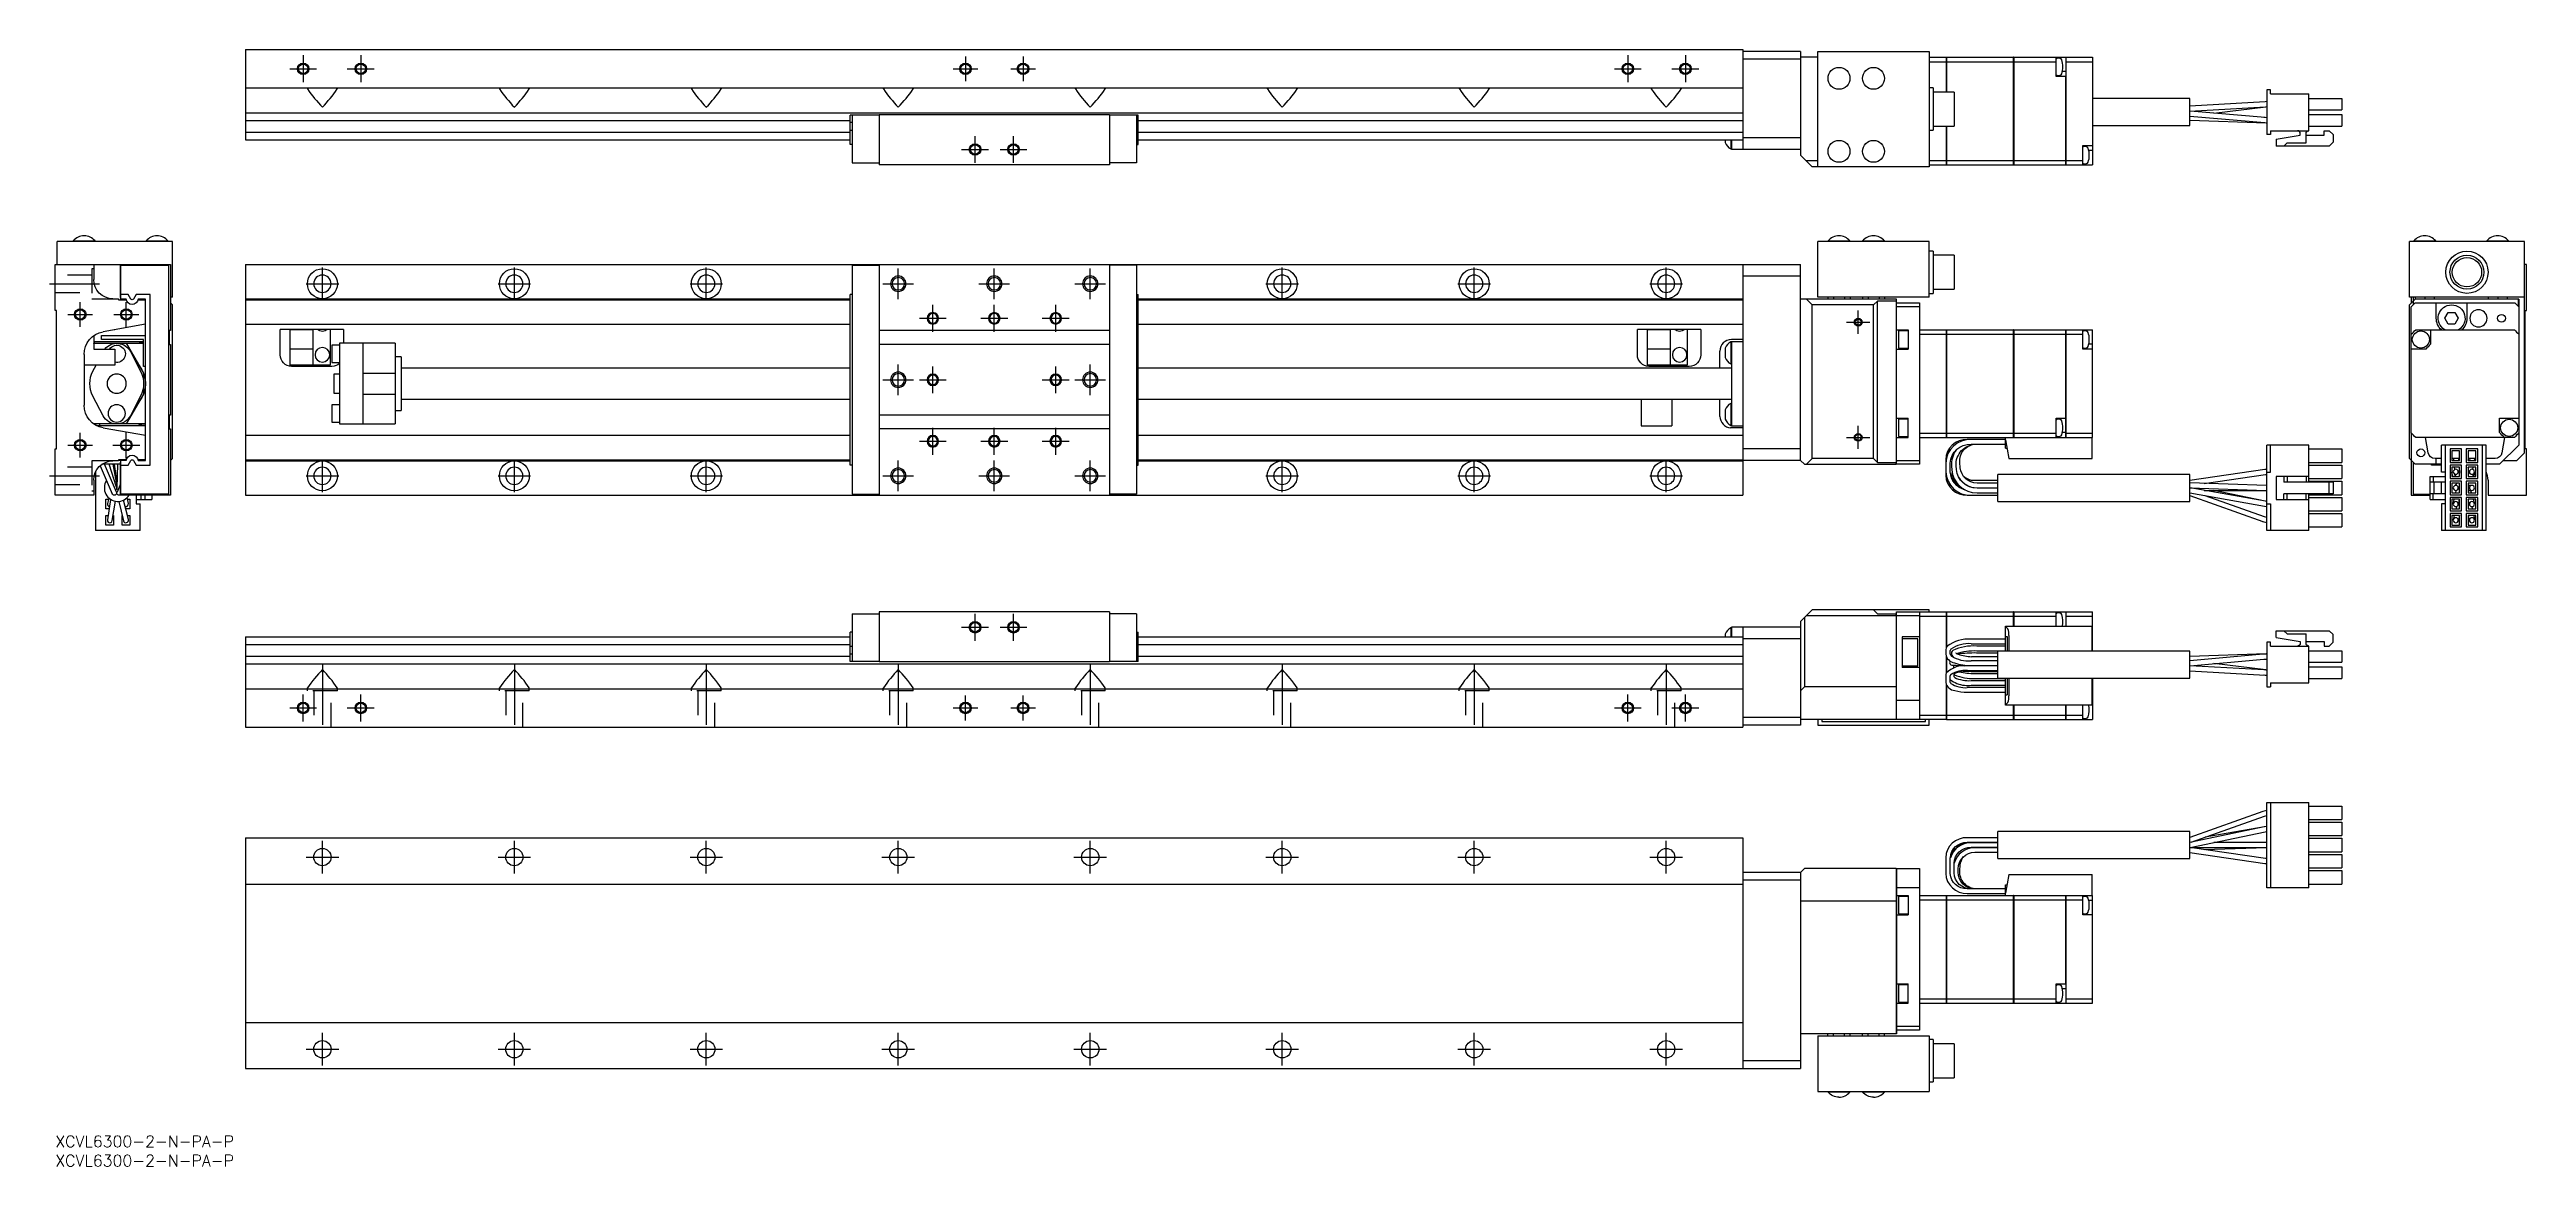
# Model space of a CAD drawing. Extents: x -2 to 644, y -8 to 283.
import ezdxf

# ---------------------------------------------------------------- set-up
doc = ezdxf.new("R2010")
doc.units = 0
doc.header["$LTSCALE"] = 0.5
doc.linetypes.add('CENTER', pattern=[50.8, 31.75, -6.35, 6.35, -6.35])
doc.linetypes.add('DASHED', pattern=[19.05, 12.7, -6.35])
for name, color, linetype in [('MSM_CENTER', 1, 'CENTER'), ('MSM_CONTINUOUS', 7, 'CONTINUOUS'), ('MSM_DASHED', 4, 'DASHED'), ('MSM_NARROW', 5, 'CONTINUOUS'), ('MSM_PART_NUMBER', 7, 'CONTINUOUS')]:
    doc.layers.add(name, color=color, linetype=linetype)
doc.styles.get("Standard").update_dxf_attribs({"font": 'txt.shx', "height": 3, "bigfont": 'bigfont.shx'})

# ---------------------------------------------------------------- blocks, each defined once
blk = doc.blocks.new('*U1')
at = {"layer": 'MSM_PART_NUMBER'}
blk.add_text('XCVL6300-2-N-PA-P', height=3, dxfattribs=at).set_placement((0, -3))
blk = doc.blocks.new('*U2')
at = {"layer": 'MSM_PART_NUMBER'}
blk.add_text('XCVL6300-2-N-PA-P', height=3, dxfattribs=at).set_placement((0, -8))

msp = doc.modelspace()

# ---------------------------------------------------------------- linework, layer by layer
at = {"layer": 'MSM_CENTER'}
for p, q in [((61.06, 277.68), (68.06, 277.68)), ((64.56, 281.18), (64.56, 274.18)), ((76.06, 277.68), (83.06, 277.68)), ((79.56, 281.18), (79.56, 274.18)), ((233.83, 277.68), (240.29, 277.68)), ((237.06, 280.91), (237.06, 274.45)), ((248.83, 277.68), (255.29, 277.68)), ((252.06, 280.91), (252.06, 274.45)), ((406.06, 277.68), (413.06, 277.68)), ((409.56, 281.18), (409.56, 274.18)), ((421.06, 277.68), (428.06, 277.68)), ((424.56, 281.18), (424.56, 274.18)), ((239.56, 253.18), (239.56, 260.18)), ((249.56, 253.18), (249.56, 260.18)), ((236.06, 256.68), (243.06, 256.68)), ((246.06, 256.68), (253.06, 256.68)), ((69.56, 217.48), (69.56, 225.98)), ((119.56, 217.48), (119.56, 225.98)), ((169.56, 217.48), (169.56, 225.98)), ((319.56, 217.48), (319.56, 225.98)), ((369.56, 217.48), (369.56, 225.98)), ((419.56, 217.48), (419.56, 225.98)), ((-1.5, 221.73), (11.5, 221.73)), ((65.31, 221.73), (73.81, 221.73)), ((115.31, 221.73), (123.81, 221.73)), ((165.31, 221.73), (173.81, 221.73)), ((215.56, 221.73), (223.56, 221.73)), ((219.56, 217.73), (219.56, 225.73)), ((240.56, 221.73), (248.56, 221.73)), ((244.56, 217.73), (244.56, 225.73)), ((265.56, 221.73), (273.56, 221.73)), ((269.56, 217.73), (269.56, 225.73)), ((315.31, 221.73), (323.81, 221.73)), ((365.31, 221.73), (373.81, 221.73)), ((415.31, 221.73), (423.81, 221.73)), ((3.27, 213.73), (9.73, 213.73)), ((6.5, 210.5), (6.5, 216.96)), ((15.27, 213.73), (21.73, 213.73)), ((18.5, 210.5), (18.5, 216.96)), ((228.56, 209.23), (228.56, 216.23)), ((244.56, 209.23), (244.56, 216.23)), ((260.56, 209.23), (260.56, 216.23)), ((469.56, 208.73), (469.56, 214.73)), ((225.06, 212.73), (232.06, 212.73)), ((241.06, 212.73), (248.06, 212.73)), ((257.06, 212.73), (264.06, 212.73)), ((466.56, 211.73), (472.56, 211.73)), ((219.56, 192.73), (219.56, 200.73)), ((228.56, 193.23), (228.56, 200.23)), ((260.56, 193.23), (260.56, 200.23)), ((269.56, 192.73), (269.56, 200.73)), ((215.56, 196.73), (223.56, 196.73)), ((225.06, 196.73), (232.06, 196.73)), ((257.06, 196.73), (264.06, 196.73)), ((265.56, 196.73), (273.56, 196.73)), ((6.5, 176.5), (6.5, 182.96)), ((18.5, 176.23), (18.5, 183.23)), ((225.06, 180.73), (232.06, 180.73)), ((228.56, 177.23), (228.56, 184.23)), ((241.06, 180.73), (248.06, 180.73)), ((244.56, 177.23), (244.56, 184.23)), ((257.06, 180.73), (264.06, 180.73)), ((260.56, 177.23), (260.56, 184.23)), ((466.56, 181.73), (472.56, 181.73)), ((469.56, 178.73), (469.56, 184.73)), ((3.27, 179.73), (9.73, 179.73)), ((15, 179.73), (22, 179.73)), ((69.56, 167.48), (69.56, 175.98)), ((119.56, 167.48), (119.56, 175.98)), ((169.56, 167.48), (169.56, 175.98)), ((219.56, 167.73), (219.56, 175.73)), ((244.56, 167.73), (244.56, 175.73)), ((269.56, 167.73), (269.56, 175.73)), ((319.56, 167.48), (319.56, 175.98)), ((369.56, 167.48), (369.56, 175.98)), ((419.56, 167.48), (419.56, 175.98)), ((-1.5, 171.73), (11.5, 171.73)), ((65.31, 171.73), (73.81, 171.73)), ((115.31, 171.73), (123.81, 171.73)), ((165.31, 171.73), (173.81, 171.73)), ((215.56, 171.73), (223.56, 171.73)), ((240.56, 171.73), (248.56, 171.73)), ((265.56, 171.73), (273.56, 171.73)), ((315.31, 171.73), (323.81, 171.73)), ((365.31, 171.73), (373.81, 171.73)), ((415.31, 171.73), (423.81, 171.73)), ((239.56, 128.82), (239.56, 135.82)), ((249.56, 128.82), (249.56, 135.82)), ((236.06, 132.32), (243.06, 132.32)), ((246.06, 132.32), (253.06, 132.32)), ((69.56, 122.82), (69.56, 104.32)), ((119.56, 122.82), (119.56, 104.32)), ((169.56, 122.82), (169.56, 104.32)), ((219.56, 122.82), (219.56, 104.32)), ((269.56, 122.82), (269.56, 104.32)), ((319.56, 122.82), (319.56, 104.32)), ((369.56, 122.82), (369.56, 104.32)), ((419.56, 122.82), (419.56, 104.32)), ((61.06, 111.32), (68.06, 111.32)), ((64.56, 107.82), (64.56, 114.82)), ((76.06, 111.32), (83.06, 111.32)), ((79.56, 107.82), (79.56, 114.82)), ((233.83, 111.32), (240.29, 111.32)), ((237.06, 108.09), (237.06, 114.55)), ((248.83, 111.32), (255.29, 111.32)), ((252.06, 108.09), (252.06, 114.55)), ((406.06, 111.32), (413.06, 111.32)), ((409.56, 107.82), (409.56, 114.82)), ((421.06, 111.32), (428.06, 111.32)), ((424.56, 107.82), (424.56, 114.82)), ((65.31, 72.5), (73.81, 72.5)), ((69.56, 68.25), (69.56, 76.75)), ((115.31, 72.5), (123.81, 72.5)), ((119.56, 68.25), (119.56, 76.75)), ((165.31, 72.5), (173.81, 72.5)), ((169.56, 68.25), (169.56, 76.75)), ((215.31, 72.5), (223.81, 72.5)), ((219.56, 68.25), (219.56, 76.75)), ((265.31, 72.5), (273.81, 72.5)), ((269.56, 68.25), (269.56, 76.75)), ((315.31, 72.5), (323.81, 72.5)), ((319.56, 68.25), (319.56, 76.75)), ((365.31, 72.5), (373.81, 72.5)), ((369.56, 68.25), (369.56, 76.75)), ((415.31, 72.5), (423.81, 72.5)), ((419.56, 68.25), (419.56, 76.75)), ((69.56, 18.25), (69.56, 26.75)), ((119.56, 18.25), (119.56, 26.75)), ((169.56, 18.25), (169.56, 26.75)), ((219.56, 18.25), (219.56, 26.75)), ((269.56, 18.25), (269.56, 26.75)), ((319.56, 18.25), (319.56, 26.75)), ((369.56, 18.25), (369.56, 26.75)), ((419.56, 18.25), (419.56, 26.75)), ((65.31, 22.5), (73.81, 22.5)), ((115.31, 22.5), (123.81, 22.5)), ((165.31, 22.5), (173.81, 22.5)), ((215.31, 22.5), (223.81, 22.5)), ((265.31, 22.5), (273.81, 22.5)), ((315.31, 22.5), (323.81, 22.5)), ((365.31, 22.5), (373.81, 22.5)), ((415.31, 22.5), (423.81, 22.5))]:
    msp.add_line(p, q, dxfattribs=at)
at = {"layer": 'MSM_CONTINUOUS'}
for p, q in [((49.56, 282.68), (439.56, 282.68)), ((49.56, 282.68), (49.56, 259.18)), ((439.56, 282.68), (439.56, 256.68)), ((454.56, 282.18), (439.56, 282.18)), ((454.56, 280.18), (439.56, 280.18)), ((454.56, 282.18), (454.56, 255.18)), ((459.06, 280.68), (454.56, 280.68)), ((459.06, 252.18), (459.06, 282.18)), ((459.06, 282.18), (488.06, 282.18)), ((488.06, 282.18), (488.06, 252.18)), ((488.06, 280.68), (492.55, 280.68)), ((488.06, 279.52), (492.55, 279.52)), ((492.55, 271.6), (492.55, 280.68)), ((492.56, 280.68), (492.56, 271.6)), ((492.56, 280.68), (510.05, 280.68)), ((492.56, 279.52), (510.05, 279.52)), ((510.05, 252.68), (510.05, 280.68)), ((510.06, 280.67), (510.05, 280.67)), ((510.06, 279.51), (510.05, 279.51)), ((510.06, 280.68), (510.06, 252.68)), ((510.06, 280.68), (523.66, 280.68)), ((510.06, 279.52), (521.16, 279.52)), ((521.16, 275.68), (521.16, 280.68)), ((522.15, 280.34), (521.38, 280.41)), ((523.67, 280.68), (523.67, 252.68)), ((523.67, 280.68), (530.56, 280.68)), ((523.67, 279.52), (530.56, 279.52)), ((530.56, 280.68), (530.56, 252.68)), ((49.56, 272.68), (439.56, 272.68)), ((65.82, 272.68), (65.66, 272.55)), ((65.66, 272.55), (65.68, 272.43)), ((73.3, 272.68), (73.46, 272.55)), ((73.46, 272.55), (73.44, 272.43)), ((115.82, 272.68), (115.66, 272.55)), ((115.66, 272.55), (115.68, 272.43)), ((123.3, 272.68), (123.46, 272.55)), ((123.46, 272.55), (123.44, 272.43)), ((165.82, 272.68), (165.66, 272.55)), ((165.66, 272.55), (165.68, 272.43)), ((173.3, 272.68), (173.46, 272.55)), ((173.46, 272.55), (173.44, 272.43)), ((215.82, 272.68), (215.66, 272.55)), ((215.66, 272.55), (215.68, 272.43)), ((223.3, 272.68), (223.46, 272.55)), ((223.46, 272.55), (223.44, 272.43)), ((265.82, 272.68), (265.66, 272.55)), ((265.66, 272.55), (265.68, 272.43)), ((273.3, 272.68), (273.46, 272.55)), ((273.46, 272.55), (273.44, 272.43)), ((315.82, 272.68), (315.66, 272.55)), ((315.66, 272.55), (315.68, 272.43)), ((323.3, 272.68), (323.46, 272.55)), ((323.46, 272.55), (323.44, 272.43)), ((365.82, 272.68), (365.66, 272.55)), ((365.66, 272.55), (365.68, 272.43)), ((373.3, 272.68), (373.46, 272.55)), ((373.46, 272.55), (373.44, 272.43)), ((415.82, 272.68), (415.66, 272.55)), ((415.66, 272.55), (415.68, 272.43)), ((423.3, 272.68), (423.46, 272.55)), ((423.46, 272.55), (423.44, 272.43)), ((489.06, 272.68), (488.06, 272.68)), ((489.06, 272.68), (489.06, 261.68)), ((494.56, 271.6), (489.06, 271.6)), ((492.56, 271.75), (492.55, 271.73)), ((494.56, 271.6), (494.56, 262.75)), ((523.66, 275.68), (521.16, 275.68)), ((521.38, 275.95), (522.15, 276.01)), ((523.66, 276.93), (522.73, 276.93)), ((523.66, 252.68), (523.66, 275.68)), ((576.96, 272.17), (575.96, 272.17)), ((575.96, 272.17), (575.96, 260.57)), ((576.96, 271.17), (576.96, 272.17)), ((576.96, 271.17), (586.96, 271.17)), ((586.96, 261.57), (586.96, 271.17)), ((49.56, 266.18), (439.56, 266.18)), ((214.56, 265.58), (207.06, 265.58)), ((207.06, 257.98), (207.06, 265.58)), ((207.56, 265.58), (207.56, 253.18)), ((214.56, 265.68), (214.56, 252.68)), ((274.56, 265.68), (214.56, 265.68)), ((274.56, 265.68), (274.56, 252.68)), ((282.06, 265.58), (274.56, 265.58)), ((281.56, 265.58), (281.56, 253.18)), ((282.06, 257.98), (282.06, 265.58)), ((555.96, 269.91), (530.56, 269.91)), ((555.96, 262.91), (555.96, 269.91)), ((575.54, 269.1), (555.96, 267.98)), ((555.96, 266.68), (575.62, 267.8)), ((555.96, 265.37), (575.49, 263.66)), ((575.6, 264.96), (555.99, 266.68)), ((562.19, 266.13), (575.74, 267.79)), ((575.96, 264.94), (575.19, 265)), ((575.96, 269.12), (575.54, 269.1)), ((575.96, 264.93), (575.6, 264.96)), ((575.62, 267.8), (575.96, 267.82)), ((575.95, 267.81), (575.96, 267.81)), ((586.96, 269.97), (595.56, 269.97)), ((586.96, 266.97), (595.56, 266.97)), ((586.96, 265.77), (595.56, 265.77)), ((595.56, 269.97), (595.56, 266.97)), ((595.56, 265.77), (595.56, 262.77)), ((49.56, 264.21), (207.06, 264.21)), ((49.56, 261.14), (207.06, 261.14)), ((49.56, 259.18), (207.06, 259.18)), ((207.56, 263.7), (207.06, 263.7)), ((207.56, 261.65), (207.06, 261.65)), ((281.56, 263.7), (282.06, 263.7)), ((281.56, 261.65), (282.06, 261.65)), ((282.06, 264.21), (439.56, 264.21)), ((282.06, 261.14), (439.56, 261.14)), ((282.06, 259.18), (439.56, 259.18)), ((434.91, 259.18), (434.91, 258.47)), ((436.36, 259.18), (436.36, 256.82)), ((436.56, 259.18), (436.56, 256.68)), ((454.56, 259.68), (439.56, 259.68)), ((488.06, 261.68), (489.06, 261.68)), ((489.06, 262.75), (494.56, 262.75)), ((492.55, 252.68), (492.55, 262.75)), ((492.55, 261.98), (492.56, 261.96)), ((492.56, 262.75), (492.56, 252.68)), ((530.56, 262.91), (555.96, 262.91)), ((555.96, 264.28), (575.82, 263.63)), ((575.49, 263.66), (575.96, 263.63)), ((575.82, 263.63), (575.96, 263.63)), ((576.96, 260.57), (575.96, 260.57)), ((576.96, 261.57), (576.96, 260.57)), ((576.96, 261.57), (586.96, 261.57)), ((578.46, 259.37), (584.71, 260.37)), ((578.46, 259.37), (578.46, 257.57)), ((580.46, 257.57), (581.26, 258.37)), ((581.26, 258.37), (586.21, 258.37)), ((584.71, 260.37), (584.71, 260.82)), ((586.21, 258.37), (586.21, 260.82)), ((586.21, 260.37), (590.96, 260.37)), ((586.96, 262.77), (595.56, 262.77)), ((590.96, 261.57), (592.26, 261.57)), ((590.96, 260.37), (590.96, 261.57)), ((592.26, 261.57), (593.26, 260.57)), ((593.26, 258.57), (592.26, 257.57)), ((593.26, 260.57), (593.26, 258.57)), ((207.56, 257.98), (207.06, 257.98)), ((207.56, 253.18), (214.56, 253.18)), ((274.56, 252.68), (214.56, 252.68)), ((281.56, 253.18), (274.56, 253.18)), ((281.56, 257.98), (282.06, 257.98)), ((436.36, 256.82), (436.56, 256.82)), ((454.56, 256.68), (436.56, 256.68)), ((457.56, 252.18), (454.56, 255.18)), ((459.06, 253.68), (456.06, 253.68)), ((488.06, 252.18), (457.56, 252.18)), ((488.06, 253.83), (492.55, 253.83)), ((488.06, 252.68), (492.55, 252.68)), ((492.56, 253.83), (510.05, 253.83)), ((492.56, 252.68), (510.05, 252.68)), ((510.06, 253.84), (510.05, 253.84)), ((510.06, 252.69), (510.05, 252.69)), ((510.06, 253.83), (523.66, 253.83)), ((510.06, 252.68), (523.66, 252.68)), ((523.67, 253.83), (528.06, 253.83)), ((523.67, 252.68), (530.56, 252.68)), ((528.06, 252.68), (528.06, 257.68)), ((528.06, 257.68), (530.56, 257.68)), ((529.04, 257.34), (528.27, 257.41)), ((528.27, 252.95), (529.04, 253.01)), ((530.56, 256.43), (529.62, 256.43)), ((592.26, 257.57), (578.46, 257.57)), ((0.5, 226.73), (0.5, 232.73)), ((30.5, 232.73), (0.5, 232.73)), ((4.65, 232.89), (10.35, 232.89)), ((4.65, 232.89), (4.65, 232.73)), ((10.35, 232.73), (10.35, 232.89)), ((23.65, 232.89), (29.35, 232.89)), ((23.65, 232.89), (23.65, 232.73)), ((29.35, 232.73), (29.35, 232.89)), ((30.5, 218.23), (30.5, 232.73)), ((488.06, 232.73), (459.06, 232.73)), ((459.06, 218.23), (459.06, 232.73)), ((461.71, 232.89), (467.41, 232.89)), ((461.71, 232.89), (461.71, 232.73)), ((467.41, 232.73), (467.41, 232.89)), ((470.71, 232.89), (476.41, 232.89)), ((470.71, 232.89), (470.71, 232.73)), ((476.41, 232.73), (476.41, 232.89)), ((488.06, 218.23), (488.06, 232.73)), ((613.12, 218.23), (613.12, 232.73)), ((643.12, 232.73), (613.12, 232.73)), ((614.27, 232.89), (619.97, 232.89)), ((614.27, 232.89), (614.27, 232.73)), ((619.97, 232.73), (619.97, 232.89)), ((633.27, 232.89), (638.97, 232.89)), ((633.27, 232.89), (633.27, 232.73)), ((638.97, 232.73), (638.97, 232.89)), ((643.12, 177.73), (643.12, 232.73)), ((0, 226.73), (30, 226.73)), ((0, 214.73), (0, 226.73)), ((10, 226.73), (10, 222.83)), ((17, 218.13), (17, 226.73)), ((17.1, 217.73), (17.1, 226.53)), ((17.1, 226.53), (29.5, 226.53)), ((29.5, 226.53), (29.5, 166.93)), ((30, 226.73), (30, 209.53)), ((49.56, 226.73), (49.56, 166.73)), ((49.56, 226.73), (454.56, 226.73)), ((207.56, 226.53), (214.56, 226.53)), ((207.56, 226.53), (207.56, 166.93)), ((214.56, 226.73), (214.56, 166.73)), ((274.56, 226.73), (274.56, 166.73)), ((281.56, 226.53), (274.56, 226.53)), ((281.56, 226.53), (281.56, 166.93)), ((439.56, 226.73), (439.56, 166.73)), ((454.56, 175.73), (454.56, 226.73)), ((489.06, 230.23), (488.06, 230.23)), ((489.06, 230.23), (489.06, 219.23)), ((494.56, 229.16), (489.06, 229.16)), ((494.56, 229.16), (494.56, 220.31)), ((643.62, 226.73), (643.12, 226.73)), ((643.62, 214.73), (643.62, 226.73)), ((454.56, 223.73), (439.56, 223.73)), ((489.06, 220.31), (494.56, 220.31)), ((0.3, 214.73), (0, 214.73)), ((0.3, 178.73), (0.3, 214.73)), ((15, 217.83), (16.5, 217.83)), ((16.5, 217.83), (16.5, 217.53)), ((16.5, 217.53), (18.46, 217.53)), ((17.1, 218.13), (17, 218.13)), ((18.97, 218.93), (17.1, 218.93)), ((18.42, 217.73), (17.1, 217.73)), ((19.66, 217.74), (18.97, 218.93)), ((21.02, 218.93), (20.34, 217.74)), ((24.7, 218.93), (21.02, 218.93)), ((21.54, 217.53), (23.5, 217.53)), ((23.5, 217.73), (21.58, 217.73)), ((23.5, 175.73), (23.5, 217.73)), ((24.7, 174.53), (24.7, 218.93)), ((30.5, 218.23), (30, 218.23)), ((30.5, 216.23), (30, 216.73)), ((30.5, 176.23), (30.5, 216.23)), ((49.56, 217.83), (207.06, 217.83)), ((49.56, 217.53), (207.06, 217.53)), ((207.06, 174.53), (207.06, 218.93)), ((207.56, 218.93), (207.06, 218.93)), ((281.56, 218.93), (282.06, 218.93)), ((282.06, 174.53), (282.06, 218.93)), ((282.06, 217.83), (439.56, 217.83)), ((282.06, 217.53), (439.56, 217.53)), ((479.56, 217.73), (454.56, 217.73)), ((457.56, 216.23), (456.06, 217.73)), ((457.56, 176.23), (457.56, 216.23)), ((473.56, 216.23), (457.56, 216.23)), ((488.06, 218.23), (459.06, 218.23)), ((461.67, 218.23), (461.67, 217.73)), ((463.12, 218.23), (463.12, 217.73)), ((466, 218.23), (466, 217.73)), ((467.45, 218.23), (467.45, 217.73)), ((470.67, 218.23), (470.67, 217.73)), ((472.12, 218.23), (472.12, 217.73)), ((474.56, 217.23), (473.56, 216.23)), ((473.56, 176.23), (473.56, 216.23)), ((479.56, 217.23), (474.56, 217.23)), ((474.56, 175.23), (474.56, 217.23)), ((475, 218.23), (475, 217.73)), ((476.45, 218.23), (476.45, 217.73)), ((479.56, 174.73), (479.56, 217.73)), ((479.56, 216.73), (485.56, 216.73)), ((485.56, 215.73), (479.56, 215.73)), ((485.56, 216.73), (485.56, 174.73)), ((488.06, 219.23), (489.06, 219.23)), ((643.12, 218.23), (613.12, 218.23)), ((614.62, 217.73), (613.12, 216.23)), ((613.12, 176.23), (613.12, 216.23)), ((613.62, 218.23), (613.62, 216.73)), ((614.62, 216.73), (613.62, 215.73)), ((613.62, 208.62), (613.62, 215.73)), ((614.12, 218.23), (614.12, 216.23)), ((614.62, 218.23), (614.62, 217.73)), ((641.62, 217.73), (614.62, 217.73)), ((614.62, 216.73), (640.62, 216.73)), ((617.12, 218.23), (617.12, 217.73)), ((619.62, 218.23), (619.62, 217.73)), ((620.12, 212.73), (620.12, 216.73)), ((622.38, 212.73), (623.25, 214.23)), ((623.25, 214.23), (624.98, 214.23)), ((624.98, 214.23), (625.85, 212.73)), ((628.12, 216.73), (628.12, 212.73)), ((633.62, 218.23), (633.62, 217.73)), ((636.12, 218.23), (636.12, 217.73)), ((638.62, 218.23), (638.62, 217.73)), ((641.62, 215.73), (640.62, 216.73)), ((641.52, 215.83), (641.52, 217.73)), ((641.62, 217.73), (641.62, 208.61)), ((643.32, 214.73), (643.62, 214.73)), ((643.32, 178.73), (643.32, 214.73)), ((10, 208.19), (10, 204.73)), ((10, 206.73), (23, 206.73)), ((12, 207.23), (12, 208.23)), ((12, 208.23), (23.5, 208.23)), ((23, 207.23), (12, 207.23)), ((23.5, 211.18), (12.46, 209.23)), ((15.5, 209.73), (15.29, 209.73)), ((15.5, 209.77), (15.5, 209.73)), ((23, 200.23), (23, 207.23)), ((30, 209.53), (29.65, 209.53)), ((29.65, 209.53), (29.65, 205.93)), ((49.56, 211.18), (207.06, 211.18)), ((75.06, 209.85), (58.56, 209.85)), ((58.56, 203.23), (58.56, 209.85)), ((61.06, 209.85), (61.06, 200.53)), ((67.06, 209.73), (61.06, 209.73)), ((67.06, 209.85), (67.06, 200.53)), ((71.56, 209.85), (71.56, 200.53)), ((75.06, 209.85), (75.06, 206.23)), ((274.56, 209.53), (214.56, 209.53)), ((282.06, 211.18), (439.56, 211.18)), ((428.56, 209.85), (412.06, 209.85)), ((412.06, 203.23), (412.06, 209.85)), ((414.56, 209.85), (414.56, 200.53)), ((420.56, 209.73), (414.56, 209.73)), ((420.56, 209.85), (420.56, 200.53)), ((425.06, 209.85), (425.06, 200.53)), ((428.56, 209.85), (428.56, 203.23)), ((436.36, 206.59), (436.36, 200.87)), ((436.56, 206.59), (436.36, 206.59)), ((439.56, 207.22), (436.56, 207.22)), ((436.56, 206.73), (439.56, 206.73)), ((436.56, 206.73), (436.56, 184.73)), ((479.56, 209.73), (482.56, 209.73)), ((480.06, 209.48), (480.06, 204.98)), ((482.56, 209.48), (480.06, 209.48)), ((482.56, 209.73), (482.56, 204.73)), ((485.56, 209.73), (492.55, 209.73)), ((485.56, 208.58), (492.55, 208.58)), ((492.55, 181.73), (492.55, 209.73)), ((492.56, 209.73), (510.05, 209.73)), ((492.56, 209.73), (492.56, 181.73)), ((492.56, 208.58), (510.05, 208.58)), ((510.05, 181.73), (510.05, 209.73)), ((510.06, 209.72), (510.05, 209.72)), ((510.06, 208.57), (510.05, 208.57)), ((510.06, 209.73), (510.06, 181.73)), ((510.06, 209.73), (523.66, 209.73)), ((510.06, 208.58), (523.66, 208.58)), ((523.66, 181.73), (523.66, 209.73)), ((523.67, 209.73), (523.67, 181.73)), ((523.67, 209.73), (530.56, 209.73)), ((523.67, 208.58), (528.06, 208.58)), ((528.06, 204.73), (528.06, 209.73)), ((529.04, 209.39), (528.27, 209.46)), ((530.56, 181.73), (530.56, 209.73)), ((613.62, 182.88), (613.62, 208.58)), ((614.77, 209.73), (640.46, 209.73)), ((618.62, 209.73), (618.62, 205.98)), ((623.25, 211.23), (622.38, 212.73)), ((624.98, 211.23), (623.25, 211.23)), ((625.85, 212.73), (624.98, 211.23)), ((641.62, 208.58), (641.62, 182.88)), ((7.5, 203.32), (7.5, 190.14)), ((15.5, 200.53), (7.5, 200.53)), ((9.79, 198.96), (10.61, 200.53)), ((10, 204.73), (15.5, 204.73)), ((10.05, 206.23), (23, 206.23)), ((15.5, 204.73), (15.5, 200.53)), ((18.5, 206.23), (23, 198.44)), ((19.55, 204.08), (22.21, 198.96)), ((23.5, 200.23), (23, 200.23)), ((29.65, 205.93), (30, 205.93)), ((30, 205.93), (30, 187.53)), ((67.06, 204.73), (61.06, 204.73)), ((71.56, 200.53), (61.06, 200.53)), ((72.06, 200.23), (61.56, 200.23)), ((72.06, 205.73), (72.06, 201.23)), ((74.06, 205.73), (72.06, 205.73)), ((72.06, 201.23), (74.06, 201.23)), ((74.06, 206.23), (74.06, 185.23)), ((88.56, 206.23), (74.06, 206.23)), ((80.06, 206.23), (80.06, 185.23)), ((88.56, 206.23), (88.56, 185.23)), ((90.06, 202.73), (88.56, 202.73)), ((90.06, 202.73), (90.06, 188.73)), ((274.56, 205.93), (214.56, 205.93)), ((420.56, 204.73), (414.56, 204.73)), ((425.06, 200.53), (414.56, 200.53)), ((425.56, 200.23), (415.06, 200.23)), ((433.56, 199.73), (433.56, 204.22)), ((434.91, 204.94), (434.91, 202.52)), ((436.36, 200.87), (436.56, 200.87)), ((479.56, 204.73), (482.56, 204.73)), ((480.06, 204.98), (482.56, 204.98)), ((530.56, 204.73), (528.06, 204.73)), ((528.27, 205), (529.04, 205.07)), ((530.56, 205.98), (529.62, 205.98)), ((617.37, 204.73), (613.62, 204.73)), ((23, 198.44), (23, 193.02)), ((72.56, 198.23), (72.56, 193.23)), ((74.06, 198.23), (72.56, 198.23)), ((80.06, 198.44), (88.56, 198.44)), ((207.06, 199.73), (90.06, 199.73)), ((436.56, 199.73), (282.06, 199.73)), ((12.45, 187.38), (9.79, 192.5)), ((23, 193.02), (18.5, 185.23)), ((22.21, 192.5), (19.55, 187.38)), ((30, 187.53), (29.65, 187.53)), ((29.65, 187.53), (29.65, 183.93)), ((72.06, 190.23), (72.06, 185.73)), ((74.06, 190.23), (72.06, 190.23)), ((72.56, 193.23), (74.06, 193.23)), ((80.06, 193.02), (88.56, 193.02)), ((88.56, 188.73), (90.06, 188.73)), ((90.06, 191.73), (207.06, 191.73)), ((274.56, 187.53), (214.56, 187.53)), ((282.06, 191.73), (436.56, 191.73)), ((413.06, 191.73), (413.06, 184.73)), ((421.06, 191.73), (421.06, 184.73)), ((433.56, 187.22), (433.56, 191.73)), ((434.91, 188.94), (434.91, 186.52)), ((436.36, 190.59), (436.36, 184.87)), ((436.56, 190.59), (436.36, 190.59)), ((23.5, 185.23), (10.05, 185.23)), ((23.5, 184.73), (11.05, 184.73)), ((11.5, 185.23), (11.5, 184.73)), ((12.46, 184.23), (23.5, 182.28)), ((29.65, 183.93), (30, 183.93)), ((30, 183.93), (30, 166.73)), ((49.56, 182.28), (207.06, 182.28)), ((72.06, 185.73), (74.06, 185.73)), ((74.06, 185.23), (88.56, 185.23)), ((274.56, 183.93), (214.56, 183.93)), ((282.06, 182.28), (439.56, 182.28)), ((413.06, 184.73), (421.06, 184.73)), ((436.36, 184.87), (436.56, 184.87)), ((436.56, 184.73), (439.56, 184.73)), ((439.56, 184.22), (436.56, 184.22)), ((479.56, 186.73), (482.56, 186.73)), ((479.56, 181.73), (482.56, 181.73)), ((480.06, 186.48), (480.06, 181.98)), ((482.56, 186.48), (480.06, 186.48)), ((480.06, 181.98), (482.56, 181.98)), ((482.56, 181.73), (482.56, 186.73)), ((485.56, 182.88), (492.55, 182.88)), ((485.56, 181.73), (492.55, 181.73)), ((492.56, 182.88), (510.05, 182.88)), ((492.56, 181.73), (530.56, 181.73)), ((507.96, 181.18), (497.96, 181.18)), ((507.96, 178.93), (507.96, 181.73)), ((507.96, 181.13), (508.83, 176.23)), ((510.06, 182.88), (510.05, 182.88)), ((510.06, 181.74), (510.05, 181.74)), ((510.06, 182.88), (521.16, 182.88)), ((521.16, 186.73), (523.66, 186.73)), ((521.16, 181.73), (521.16, 186.73)), ((522.15, 186.39), (521.38, 186.46)), ((521.38, 182), (522.15, 182.07)), ((523.66, 182.98), (522.73, 182.98)), ((523.67, 182.88), (530.56, 182.88)), ((530.46, 176.23), (530.46, 181.73)), ((613.62, 182.83), (613.62, 166.73)), ((640.46, 181.73), (614.77, 181.73)), ((618.02, 177.72), (617.32, 181.73)), ((636.62, 182.98), (636.62, 186.73)), ((636.62, 186.73), (641.62, 186.73)), ((637.92, 181.73), (637.21, 177.72)), ((641.62, 182.84), (641.62, 179.73)), ((0, 178.73), (0.3, 178.73)), ((0, 166.73), (0, 178.73)), ((11.69, 174.37), (14.8, 167.05)), ((17, 174.73), (12.14, 174.73)), ((12.14, 174.73), (12.14, 174.73)), ((15.9, 167.51), (12.84, 174.73)), ((15.92, 168.76), (14.01, 174.73)), ((16.5, 175.63), (15, 175.63)), ((15.94, 169.99), (15.03, 174.73)), ((15.34, 174.73), (16.06, 169.79)), ((16.18, 174.73), (16.05, 168.59)), ((18.46, 175.93), (16.5, 175.93)), ((16.5, 175.93), (16.5, 175.63)), ((18.42, 175.73), (16.5, 175.73)), ((17, 166.73), (17, 175.33)), ((17, 175.33), (17.1, 175.33)), ((17.1, 166.93), (17.1, 175.73)), ((17.1, 174.53), (18.97, 174.53)), ((18.97, 174.53), (19.66, 175.72)), ((20.34, 175.72), (21.02, 174.53)), ((21.02, 174.53), (24.7, 174.53)), ((23.5, 175.93), (21.54, 175.93)), ((21.58, 175.73), (23.5, 175.73)), ((23.2, 175.93), (23, 175.73)), ((30, 175.73), (30.5, 176.23)), ((49.56, 175.93), (207.06, 175.93)), ((49.56, 175.63), (207.06, 175.63)), ((207.56, 174.53), (207.06, 174.53)), ((281.56, 174.53), (282.06, 174.53)), ((282.06, 175.93), (439.56, 175.93)), ((282.06, 175.63), (439.56, 175.63)), ((454.56, 178.73), (439.56, 178.73)), ((454.56, 175.73), (439.56, 175.73)), ((454.56, 175.73), (455.56, 174.73)), ((455.56, 174.73), (479.46, 174.73)), ((456.06, 174.73), (457.56, 176.23)), ((473.56, 176.23), (457.56, 176.23)), ((473.56, 176.23), (474.56, 175.23)), ((474.56, 175.23), (479.47, 175.23)), ((479.56, 174.83), (479.46, 174.73)), ((479.56, 175.36), (479.47, 175.23)), ((479.47, 174.74), (479.47, 175.23)), ((479.56, 175.73), (485.56, 175.73)), ((485.56, 174.73), (479.56, 174.73)), ((492.36, 175.98), (492.36, 171.88)), ((493.56, 172.8), (493.56, 175.06)), ((493.86, 174.22), (493.94, 173.29)), ((495.13, 173.39), (495.06, 174.31)), ((496.16, 173.83), (496.04, 175.21)), ((498.96, 179.98), (507.96, 179.98)), ((507.96, 178.93), (508.35, 178.93)), ((508.83, 176.23), (530.46, 176.23)), ((586.96, 179.68), (575.96, 179.68)), ((575.96, 157.48), (575.96, 179.68)), ((576.96, 172.68), (576.96, 179.68)), ((586.96, 170.08), (586.96, 179.68)), ((586.96, 178.73), (595.56, 178.73)), ((586.96, 175.23), (595.56, 175.23)), ((586.96, 174.53), (595.56, 174.53)), ((595.56, 178.73), (595.56, 175.23)), ((595.56, 174.53), (595.56, 171.03)), ((613.12, 176.23), (614.62, 174.73)), ((614.12, 175.23), (614.12, 166.93)), ((621.51, 174.73), (614.62, 174.73)), ((618.92, 174.53), (618.92, 174.73)), ((621.51, 174.53), (618.92, 174.53)), ((621.51, 176.23), (619.8, 176.23)), ((620.12, 174.73), (620.12, 176.23)), ((621.51, 172.68), (621.51, 179.68)), ((633.11, 179.68), (621.51, 179.68)), ((622.51, 157.48), (622.51, 179.68)), ((623.71, 178.73), (623.71, 175.23)), ((626.71, 178.73), (623.71, 178.73)), ((623.71, 175.23), (626.71, 175.23)), ((626.71, 174.53), (623.71, 174.53)), ((623.71, 174.53), (623.71, 171.03)), ((624.21, 178.23), (624.21, 175.73)), ((626.21, 178.23), (624.21, 178.23)), ((626.21, 176.23), (624.21, 176.23)), ((624.21, 175.73), (626.21, 175.73)), ((624.72, 175.73), (624.68, 176.23)), ((625.88, 176.23), (625.92, 175.73)), ((626.21, 175.73), (626.21, 178.23)), ((626.21, 175.85), (626.21, 176.23)), ((626.71, 175.23), (626.71, 178.73)), ((626.71, 171.03), (626.71, 174.53)), ((627.91, 178.73), (627.91, 175.23)), ((630.91, 178.73), (627.91, 178.73)), ((627.91, 175.23), (630.91, 175.23)), ((627.91, 174.53), (627.91, 171.03)), ((630.91, 174.53), (627.91, 174.53)), ((630.41, 178.23), (628.41, 178.23)), ((628.41, 178.23), (628.41, 175.73)), ((630.41, 176.23), (628.41, 176.23)), ((628.41, 175.73), (630.41, 175.73)), ((628.42, 175.73), (628.49, 176.23)), ((628.87, 176.23), (628.78, 175.73)), ((630.09, 176.23), (630, 175.73)), ((630.41, 175.73), (630.41, 178.23)), ((630.91, 175.23), (630.91, 178.73)), ((630.91, 171.03), (630.91, 174.53)), ((632.11, 179.68), (632.11, 157.48)), ((633.11, 157.48), (633.11, 179.68)), ((635.44, 176.23), (633.11, 176.23)), ((636.62, 174.73), (633.11, 174.73)), ((636.62, 174.73), (641.62, 179.73)), ((637.62, 175.73), (641.12, 175.73)), ((641.12, 175.73), (643.12, 177.73)), ((643.62, 178.73), (643.32, 178.73)), ((643.62, 166.73), (643.62, 178.73)), ((10, 170.63), (10, 166.73)), ((10.5, 172.81), (10.5, 157.48)), ((15.17, 174.03), (15.2, 174.03)), ((15.2, 174.03), (15.2, 173.84)), ((17, 169.64), (16.1, 167.51)), ((498.96, 170.48), (498.04, 170.6)), ((505.96, 170.48), (498.96, 170.48)), ((505.96, 168.53), (500.52, 168.53)), ((505.96, 169.83), (500.54, 169.83)), ((500.54, 168.63), (505.96, 168.63)), ((505.96, 165.08), (505.96, 172.08)), ((555.96, 172.08), (505.96, 172.08)), ((575.48, 173.37), (555.96, 170.54)), ((555.96, 165.08), (555.96, 172.08)), ((575.87, 169.23), (555.96, 169.88)), ((555.96, 168.58), (575.82, 167.93)), ((575.63, 165.1), (556.03, 168.58)), ((559.66, 169.76), (575.64, 172.08)), ((559.68, 167.93), (575.96, 167.93)), ((575.57, 165.13), (562.22, 167.93)), ((575.96, 173.42), (575.45, 173.36)), ((575.64, 172.08), (575.96, 172.11)), ((575.82, 167.93), (575.96, 167.93)), ((575.96, 169.23), (575.87, 169.23)), ((575.96, 172.68), (576.96, 172.68)), ((578.46, 171.58), (578.46, 165.58)), ((586.96, 171.58), (578.46, 171.58)), ((580.46, 171.58), (580.46, 170.08)), ((593.26, 170.08), (580.46, 170.08)), ((581.26, 171.58), (581.26, 170.08)), ((586.21, 171.58), (586.21, 170.08)), ((586.96, 171.03), (595.56, 171.03)), ((586.96, 170.33), (595.56, 170.33)), ((592.26, 167.08), (592.26, 170.08)), ((593.26, 170.08), (593.26, 167.08)), ((595.56, 170.33), (595.56, 166.83)), ((618.51, 165.58), (618.51, 171.58)), ((618.51, 171.58), (622.51, 171.58)), ((622.51, 170.08), (618.51, 170.08)), ((619.31, 171.58), (619.31, 170.08)), ((619.51, 170.08), (619.51, 167.08)), ((622.51, 172.68), (621.51, 172.68)), ((621.51, 167.08), (621.51, 170.08)), ((623.71, 171.03), (626.71, 171.03)), ((623.71, 170.33), (623.71, 166.83)), ((626.71, 170.33), (623.71, 170.33)), ((624.21, 174.03), (624.21, 171.53)), ((626.21, 174.03), (624.21, 174.03)), ((624.47, 171.53), (624.21, 172.71)), ((624.43, 171.71), (624.21, 172.22)), ((624.21, 171.53), (626.21, 171.53)), ((624.21, 169.83), (624.21, 167.33)), ((626.21, 169.83), (624.21, 169.83)), ((624.66, 172.44), (625.21, 171.53)), ((625.48, 169.76), (624.76, 169.05)), ((624.92, 173.36), (624.86, 174.03)), ((625.07, 171.53), (625.05, 171.79)), ((625.21, 167.93), (625.1, 167.33)), ((625.68, 168.12), (626.21, 168.66)), ((626.21, 172.38), (625.77, 173.12)), ((626.07, 174.03), (626.2, 172.4)), ((626.21, 171.53), (626.21, 174.03)), ((626.21, 167.33), (626.21, 169.83)), ((626.71, 166.83), (626.71, 170.33)), ((627.91, 171.03), (630.91, 171.03)), ((630.91, 170.33), (627.91, 170.33)), ((627.91, 170.33), (627.91, 166.83)), ((630.41, 174.03), (628.41, 174.03)), ((628.41, 174.03), (628.41, 171.53)), ((628.41, 173.84), (628.45, 174.03)), ((628.81, 173.02), (628.41, 172.02)), ((628.41, 171.53), (630.41, 171.53)), ((630.41, 169.83), (628.41, 169.83)), ((628.41, 169.83), (628.41, 167.33)), ((629.41, 169.23), (628.41, 169.23)), ((628.41, 167.93), (629.41, 167.93)), ((629.28, 167.33), (629.12, 167.93)), ((629.67, 174.03), (629.55, 173.41)), ((629.62, 171.53), (630.02, 172.54)), ((630.41, 173.31), (629.84, 171.53)), ((630.41, 171.53), (630.41, 174.03)), ((630.41, 167.33), (630.41, 169.83)), ((630.91, 166.83), (630.91, 170.33)), ((633.62, 170.63), (633.62, 166.73)), ((10, 166.73), (0, 166.73)), ((13.2, 165.63), (13.87, 165.63)), ((13.2, 163.13), (13.2, 165.63)), ((14.02, 163.13), (13.2, 163.13)), ((13.2, 158.93), (13.2, 161.43)), ((13.2, 161.43), (13.75, 161.43)), ((14.42, 165.61), (13.56, 160.28)), ((13.96, 165.95), (13.57, 164.55)), ((14.84, 160.08), (15.66, 165.13)), ((15.06, 161.43), (15.2, 161.43)), ((15.2, 161.43), (15.2, 158.93)), ((16.52, 165.09), (17.77, 160.02)), ((30, 166.73), (17, 166.73)), ((29.5, 166.93), (17.1, 166.93)), ((17.4, 161.43), (17.42, 161.43)), ((17.4, 158.93), (17.4, 161.43)), ((19.03, 160.34), (17.78, 165.42)), ((19.4, 163.13), (18.34, 163.13)), ((19.04, 164.5), (18.74, 166.11)), ((18.76, 161.43), (19.4, 161.43)), ((18.83, 165.63), (19.4, 165.63)), ((19.4, 165.63), (19.4, 163.13)), ((19.4, 161.43), (19.4, 158.93)), ((21.1, 166.73), (21.1, 164.48)), ((21.1, 165.58), (23.3, 165.58)), ((21.1, 164.48), (22.1, 164.48)), ((22.1, 157.48), (22.1, 164.48)), ((22.3, 166.73), (22.3, 165.58)), ((23.3, 166.73), (23.3, 165.58)), ((23.3, 165.58), (25.1, 165.58)), ((25.1, 166.73), (25.1, 165.58)), ((49.56, 166.73), (439.56, 166.73)), ((207.56, 166.93), (214.56, 166.93)), ((281.56, 166.93), (274.56, 166.93)), ((497.96, 166.68), (505.96, 166.68)), ((500.52, 167.33), (505.96, 167.33)), ((505.96, 165.08), (555.96, 165.08)), ((555.96, 167.27), (575.41, 163.82)), ((555.96, 166.59), (574.92, 159.86)), ((575.36, 161.08), (559.9, 166.57)), ((575.41, 163.82), (575.96, 163.75)), ((575.96, 165.06), (575.57, 165.13)), ((575.96, 165.05), (575.63, 165.1)), ((575.96, 164.48), (576.96, 164.48)), ((576.96, 164.48), (576.96, 157.48)), ((578.46, 165.58), (586.96, 165.58)), ((580.46, 165.58), (580.46, 167.08)), ((593.26, 167.08), (580.46, 167.08)), ((581.26, 165.58), (581.26, 167.08)), ((586.21, 165.58), (586.21, 167.08)), ((586.96, 157.48), (586.96, 167.08)), ((586.96, 166.83), (595.56, 166.83)), ((586.96, 166.13), (595.56, 166.13)), ((586.96, 162.63), (595.56, 162.63)), ((586.96, 161.93), (595.56, 161.93)), ((595.56, 166.13), (595.56, 162.63)), ((595.56, 161.93), (595.56, 158.43)), ((613.62, 166.73), (618.51, 166.73)), ((614.12, 166.93), (618.51, 166.93)), ((622.51, 167.08), (618.51, 167.08)), ((618.51, 165.58), (622.51, 165.58)), ((619.31, 165.58), (619.31, 167.08)), ((621.51, 164.48), (621.51, 157.48)), ((622.51, 164.48), (621.51, 164.48)), ((623.71, 166.83), (626.71, 166.83)), ((623.71, 166.13), (623.71, 162.63)), ((626.71, 166.13), (623.71, 166.13)), ((623.71, 162.63), (626.71, 162.63)), ((626.71, 161.93), (623.71, 161.93)), ((623.71, 161.93), (623.71, 158.43)), ((624.21, 167.33), (626.21, 167.33)), ((626.21, 165.63), (624.21, 165.63)), ((624.21, 165.63), (624.21, 163.13)), ((624.21, 163.13), (626.21, 163.13)), ((624.21, 161.43), (624.21, 158.93)), ((626.21, 161.43), (624.21, 161.43)), ((624.57, 164.5), (624.78, 165.63)), ((624.58, 160.34), (624.85, 161.43)), ((625.43, 163.77), (625.27, 163.13)), ((626.19, 161.43), (625.84, 160.02)), ((626.11, 165.63), (625.85, 164.26)), ((626.21, 163.13), (626.21, 165.63)), ((626.21, 158.93), (626.21, 161.43)), ((626.71, 162.63), (626.71, 166.13)), ((626.71, 158.43), (626.71, 161.93)), ((627.91, 166.83), (630.91, 166.83)), ((630.91, 166.13), (627.91, 166.13)), ((627.91, 166.13), (627.91, 162.63)), ((627.91, 162.63), (630.91, 162.63)), ((627.91, 161.93), (627.91, 158.43)), ((630.91, 161.93), (627.91, 161.93)), ((628.41, 167.33), (630.41, 167.33)), ((628.41, 165.63), (628.41, 163.13)), ((630.41, 165.63), (628.41, 165.63)), ((628.79, 164.21), (628.41, 165.57)), ((628.41, 163.13), (630.41, 163.13)), ((628.41, 161.43), (628.41, 158.93)), ((630.41, 161.43), (628.41, 161.43)), ((628.77, 160.08), (628.55, 161.43)), ((629.6, 163.13), (629.5, 163.74)), ((629.75, 165.63), (630.04, 164.55)), ((629.87, 161.43), (630.06, 160.28)), ((630.41, 163.13), (630.41, 165.63)), ((630.41, 158.93), (630.41, 161.43)), ((630.91, 162.63), (630.91, 166.13)), ((630.91, 158.43), (630.91, 161.93)), ((633.62, 166.73), (643.62, 166.73)), ((22.1, 157.48), (10.5, 157.48)), ((15.2, 158.93), (13.2, 158.93)), ((19.4, 158.93), (17.4, 158.93)), ((574.91, 159.86), (575.96, 159.6)), ((574.92, 159.86), (575.96, 159.6)), ((575.96, 160.92), (575.35, 161.09)), ((586.96, 157.48), (575.96, 157.48)), ((586.96, 158.43), (595.56, 158.43)), ((633.11, 157.48), (621.51, 157.48)), ((623.71, 158.43), (626.71, 158.43)), ((624.21, 158.93), (626.21, 158.93)), ((627.91, 158.43), (630.91, 158.43)), ((628.41, 158.93), (630.41, 158.93)), ((207.56, 135.82), (207.56, 123.42)), ((207.56, 135.82), (214.56, 135.82)), ((274.56, 136.32), (214.56, 136.32)), ((214.56, 136.32), (214.56, 123.32)), ((274.56, 136.32), (274.56, 123.32)), ((281.56, 135.82), (274.56, 135.82)), ((281.56, 135.82), (281.56, 123.42)), ((454.56, 133.82), (457.56, 136.82)), ((488.06, 136.82), (457.56, 136.82)), ((473.56, 136.82), (474.56, 135.82)), ((474.56, 135.82), (479.56, 135.82)), ((479.47, 135.33), (479.47, 135.82)), ((479.56, 108.32), (479.56, 136.32)), ((479.56, 136.32), (492.55, 136.32)), ((485.56, 136.32), (485.56, 108.32)), ((488.06, 136.32), (488.06, 136.82)), ((492.55, 127.03), (492.55, 136.32)), ((492.56, 136.32), (510.05, 136.32)), ((492.56, 136.32), (492.56, 127.05)), ((510.05, 132.62), (510.05, 136.32)), ((510.06, 136.31), (510.05, 136.31)), ((510.06, 136.32), (510.06, 132.62)), ((510.06, 136.32), (523.66, 136.32)), ((521.16, 132.62), (521.16, 136.32)), ((522.15, 135.99), (521.38, 136.05)), ((523.67, 136.32), (523.67, 132.62)), ((523.67, 136.32), (530.56, 136.32)), ((530.56, 126.09), (530.56, 136.32)), ((49.56, 129.82), (49.56, 106.32)), ((49.56, 129.82), (207.06, 129.82)), ((207.56, 131.02), (207.06, 131.02)), ((207.06, 123.42), (207.06, 131.02)), ((281.56, 131.02), (282.06, 131.02)), ((282.06, 123.42), (282.06, 131.02)), ((282.06, 129.82), (439.56, 129.82)), ((434.91, 130.53), (434.91, 129.82)), ((436.36, 132.18), (436.36, 129.82)), ((436.56, 132.18), (436.36, 132.18)), ((454.56, 132.32), (436.56, 132.32)), ((436.56, 132.32), (436.56, 129.82)), ((439.56, 132.32), (439.56, 106.32)), ((454.56, 129.32), (439.56, 129.32)), ((454.56, 133.82), (454.56, 106.82)), ((455.56, 134.82), (455.56, 116.82)), ((479.46, 135.32), (456.06, 135.32)), ((479.47, 135.33), (479.46, 135.32)), ((479.46, 135.32), (479.46, 116.82)), ((479.47, 135.33), (479.56, 135.3)), ((485.56, 135.32), (479.56, 135.32)), ((481.06, 129.82), (481.06, 121.82)), ((485.56, 129.82), (481.06, 129.82)), ((485.06, 129.32), (481.06, 129.32)), ((485.06, 122.32), (485.06, 129.32)), ((485.56, 135.17), (492.55, 135.17)), ((492.56, 135.17), (510.05, 135.17)), ((507.96, 129.22), (498.96, 129.22)), ((507.96, 132.62), (530.46, 132.62)), ((507.96, 126.09), (507.96, 132.62)), ((507.96, 132.52), (508.56, 131.92)), ((507.96, 129.92), (508.35, 129.92)), ((508.35, 129.92), (508.35, 126.09)), ((508.83, 130.14), (508.83, 126.09)), ((510.06, 135.17), (510.05, 135.17)), ((510.06, 135.17), (521.16, 135.17)), ((523.67, 135.17), (530.56, 135.17)), ((530.46, 126.09), (530.46, 132.62)), ((578.46, 131.42), (592.26, 131.42)), ((578.46, 129.62), (578.46, 131.42)), ((578.46, 129.62), (584.71, 128.62)), ((580.46, 131.42), (581.26, 130.62)), ((581.26, 130.62), (586.21, 130.62)), ((586.21, 128.17), (586.21, 130.62)), ((593.26, 130.42), (592.26, 131.42)), ((593.26, 128.42), (593.26, 130.42)), ((49.56, 127.86), (207.06, 127.86)), ((49.56, 124.79), (207.06, 124.79)), ((49.56, 122.82), (439.56, 122.82)), ((207.56, 127.35), (207.06, 127.35)), ((207.56, 125.3), (207.06, 125.3)), ((214.56, 123.42), (207.06, 123.42)), ((274.56, 123.32), (214.56, 123.32)), ((282.06, 123.42), (274.56, 123.42)), ((281.56, 127.35), (282.06, 127.35)), ((281.56, 125.3), (282.06, 125.3)), ((282.06, 127.86), (439.56, 127.86)), ((282.06, 124.79), (439.56, 124.79)), ((492.36, 126.28), (492.36, 125.32)), ((492.55, 120.43), (492.55, 124.67)), ((492.56, 124.65), (492.56, 120.44)), ((493.4, 123.31), (493.36, 123.12)), ((493.52, 123.49), (493.4, 123.31)), ((493.56, 125.3), (493.56, 126.28)), ((493.88, 125.28), (493.9, 125.24)), ((493.9, 125.24), (493.97, 125.04)), ((495.08, 125.49), (495.02, 125.65)), ((498.96, 128.02), (507.96, 128.02)), ((505.96, 123.57), (498.96, 123.57)), ((505.96, 125.62), (500.42, 125.62)), ((507.96, 127.42), (500.44, 127.42)), ((500.44, 126.22), (507.96, 126.22)), ((500.54, 124.67), (500.5, 124.67)), ((505.96, 124.67), (500.52, 124.67)), ((505.96, 119.09), (505.96, 126.09)), ((555.96, 126.09), (505.96, 126.09)), ((555.96, 119.09), (555.96, 126.09)), ((575.82, 125.37), (555.96, 124.72)), ((575.07, 125.3), (555.96, 123.63)), ((555.99, 122.32), (575.19, 124)), ((575.74, 121.21), (562.19, 122.87)), ((575.96, 125.36), (575.07, 125.3)), ((575.19, 124), (575.96, 124.05)), ((575.96, 125.37), (575.5, 125.36)), ((575.96, 125.37), (575.82, 125.37)), ((576.96, 128.42), (575.96, 128.42)), ((575.96, 128.42), (575.96, 116.82)), ((576.96, 127.42), (576.96, 128.42)), ((576.96, 127.42), (586.96, 127.42)), ((584.71, 128.62), (584.71, 128.17)), ((586.21, 128.62), (590.96, 128.62)), ((586.96, 117.82), (586.96, 127.42)), ((586.96, 126.22), (595.56, 126.22)), ((586.96, 123.22), (595.56, 123.22)), ((590.96, 128.62), (590.96, 127.42)), ((590.96, 127.42), (592.26, 127.42)), ((592.26, 127.42), (593.26, 128.42)), ((595.56, 126.22), (595.56, 123.22)), ((49.56, 116.32), (439.56, 116.32)), ((65.66, 116.45), (65.68, 116.57)), ((65.82, 116.32), (65.66, 116.45)), ((73.3, 116.32), (73.46, 116.45)), ((73.46, 116.45), (73.44, 116.57)), ((115.66, 116.45), (115.68, 116.57)), ((115.82, 116.32), (115.66, 116.45)), ((123.3, 116.32), (123.46, 116.45)), ((123.46, 116.45), (123.44, 116.57)), ((165.66, 116.45), (165.68, 116.57)), ((165.82, 116.32), (165.66, 116.45)), ((173.3, 116.32), (173.46, 116.45)), ((173.46, 116.45), (173.44, 116.57)), ((215.66, 116.45), (215.68, 116.57)), ((215.82, 116.32), (215.66, 116.45)), ((223.3, 116.32), (223.46, 116.45)), ((223.46, 116.45), (223.44, 116.57)), ((265.66, 116.45), (265.68, 116.57)), ((265.82, 116.32), (265.66, 116.45)), ((273.3, 116.32), (273.46, 116.45)), ((273.46, 116.45), (273.44, 116.57)), ((315.66, 116.45), (315.68, 116.57)), ((315.82, 116.32), (315.66, 116.45)), ((323.3, 116.32), (323.46, 116.45)), ((323.46, 116.45), (323.44, 116.57)), ((365.66, 116.45), (365.68, 116.57)), ((365.82, 116.32), (365.66, 116.45)), ((373.3, 116.32), (373.46, 116.45)), ((373.46, 116.45), (373.44, 116.57)), ((415.66, 116.45), (415.68, 116.57)), ((415.82, 116.32), (415.66, 116.45)), ((423.3, 116.32), (423.46, 116.45)), ((423.46, 116.45), (423.44, 116.57)), ((454.56, 115.82), (455.56, 116.82)), ((479.46, 116.82), (455.56, 116.82)), ((479.46, 116.82), (479.47, 116.81)), ((479.47, 116.81), (479.56, 116.85)), ((479.47, 116.81), (479.47, 108.33)), ((481.06, 122.32), (485.06, 122.32)), ((485.56, 121.82), (481.06, 121.82)), ((492.36, 119.72), (492.36, 117.98)), ((492.55, 108.32), (492.55, 117.38)), ((492.56, 117.35), (492.56, 108.32)), ((493.56, 117.98), (493.56, 119.72)), ((494.36, 122.46), (494.36, 122.4)), ((494.36, 122.4), (494.36, 122)), ((494.36, 122), (494.36, 121.96)), ((494.36, 121.96), (494.41, 121.74)), ((494.56, 119.38), (494.56, 120.12)), ((496.91, 120.9), (498.96, 120.82)), ((505.96, 122.27), (497.96, 122.27)), ((497.96, 121.07), (505.96, 121.07)), ((507.96, 116.62), (497.96, 116.62)), ((498.96, 122.37), (505.96, 122.37)), ((498.96, 120.82), (505.96, 120.82)), ((507.96, 118.42), (498.96, 118.42)), ((498.96, 117.22), (507.96, 117.22)), ((505.96, 120.22), (499.96, 120.22)), ((499.96, 119.02), (507.96, 119.02)), ((505.96, 119.09), (555.96, 119.09)), ((507.96, 112.02), (507.96, 119.09)), ((508.35, 119.09), (508.35, 114.72)), ((508.83, 119.09), (508.83, 114.5)), ((530.46, 112.02), (530.46, 119.09)), ((530.56, 119.09), (530.56, 108.32)), ((575.18, 121.22), (555.96, 122.32)), ((555.96, 121.02), (575.54, 119.9)), ((575.1, 119.92), (575.96, 119.89)), ((575.96, 121.19), (575.18, 121.22)), ((575.4, 119.91), (575.96, 119.88)), ((575.54, 119.9), (575.96, 119.88)), ((575.96, 116.82), (576.96, 116.82)), ((576.96, 117.82), (586.96, 117.82)), ((576.96, 117.82), (576.96, 116.82)), ((586.96, 122.02), (595.56, 122.02)), ((586.96, 119.02), (595.56, 119.02)), ((595.56, 122.02), (595.56, 119.02)), ((479.56, 113.32), (485.56, 113.32)), ((497.96, 115.42), (507.96, 115.42)), ((507.96, 114.72), (508.35, 114.72)), ((508.56, 112.73), (507.96, 112.13)), ((530.46, 112.02), (507.96, 112.02)), ((510.05, 108.32), (510.05, 112.02)), ((510.06, 112.02), (510.06, 108.32)), ((523.66, 108.32), (523.66, 112.02)), ((523.67, 112.02), (523.67, 108.32)), ((528.06, 108.32), (528.06, 112.02)), ((530.46, 112.07), (530.56, 112.07)), ((49.56, 106.32), (439.56, 106.32)), ((454.56, 108.82), (439.56, 108.82)), ((454.56, 106.82), (439.56, 106.82)), ((479.46, 108.32), (454.56, 108.32)), ((459.06, 108.32), (459.06, 106.82)), ((459.06, 106.82), (488.06, 106.82)), ((460.06, 108.32), (460.06, 107.82)), ((460.06, 107.82), (487.06, 107.82)), ((479.56, 108.42), (479.46, 108.32)), ((492.55, 108.32), (479.56, 108.32)), ((485.56, 109.48), (492.55, 109.48)), ((487.06, 107.82), (487.06, 108.32)), ((488.06, 106.82), (488.06, 108.32)), ((492.56, 109.48), (510.05, 109.48)), ((492.56, 108.32), (510.05, 108.32)), ((510.06, 109.48), (510.05, 109.48)), ((510.06, 108.33), (510.05, 108.33)), ((510.06, 109.48), (523.66, 109.48)), ((510.06, 108.32), (523.66, 108.32)), ((523.67, 109.48), (528.06, 109.48)), ((523.67, 108.32), (530.56, 108.32)), ((528.27, 108.59), (529.04, 108.66)), ((574.92, 84.37), (555.96, 77.64)), ((575.96, 84.63), (574.92, 84.37)), ((575.96, 86.75), (586.96, 86.75)), ((575.96, 64.55), (575.96, 86.75)), ((576.96, 86.75), (576.96, 64.55)), ((586.96, 64.55), (586.96, 86.75)), ((586.96, 85.8), (595.56, 85.8)), ((595.56, 85.8), (595.56, 82.3)), ((49.56, 77.5), (439.56, 77.5)), ((49.56, 77.5), (49.56, 17.5)), ((439.56, 77.5), (439.56, 17.5)), ((505.96, 77.55), (497.96, 77.55)), ((505.96, 72.15), (505.96, 79.15)), ((555.96, 79.15), (505.96, 79.15)), ((575.3, 80.38), (555.96, 76.31)), ((555.96, 72.15), (555.96, 79.15)), ((556.02, 75), (575.57, 79.1)), ((556.33, 76.39), (575.36, 83.15)), ((575.41, 80.41), (559.9, 77.66)), ((575.96, 80.48), (575.3, 80.38)), ((575.35, 83.14), (575.96, 83.31)), ((575.36, 83.15), (575.96, 83.31)), ((575.96, 80.48), (575.41, 80.41)), ((575.57, 79.1), (575.96, 79.17)), ((586.96, 82.3), (595.56, 82.3)), ((586.96, 81.6), (595.56, 81.6)), ((586.96, 78.1), (595.56, 78.1)), ((595.56, 81.6), (595.56, 78.1)), ((492.36, 72.35), (492.36, 68.25)), ((493.56, 68.25), (493.56, 72.35)), ((493.57, 72.35), (493.56, 72.31)), ((497.42, 76.15), (497.02, 75.92)), ((497.96, 76.35), (505.96, 76.35)), ((498.25, 74.9), (498.23, 74.89)), ((498.23, 74.89), (498.25, 74.9)), ((498.25, 74.9), (499.46, 75.05)), ((498.96, 74.95), (498.25, 74.9)), ((505.96, 76.25), (498.96, 76.25)), ((498.96, 75.05), (505.96, 75.05)), ((505.96, 74.95), (498.96, 74.95)), ((499.96, 73.75), (505.96, 73.75)), ((505.96, 72.15), (555.96, 72.15)), ((575.67, 72.15), (555.96, 75.01)), ((555.96, 73.69), (575.48, 70.86)), ((556.03, 75), (575.96, 75)), ((559.66, 74.47), (575.87, 75)), ((575.96, 76.3), (562.22, 76.3)), ((575.96, 72.12), (575.64, 72.15)), ((575.96, 72.12), (575.67, 72.15)), ((586.96, 77.4), (595.56, 77.4)), ((586.96, 73.9), (595.56, 73.9)), ((586.96, 73.2), (595.56, 73.2)), ((595.56, 77.4), (595.56, 73.9)), ((595.56, 73.2), (595.56, 69.7)), ((49.56, 65.5), (439.56, 65.5)), ((454.56, 68.5), (439.56, 68.5)), ((454.56, 66.5), (439.56, 66.5)), ((454.56, 68.5), (455.56, 69.5)), ((454.56, 68.5), (454.56, 17.5)), ((479.46, 69.5), (455.56, 69.5)), ((479.46, 69.5), (479.56, 69.4)), ((479.47, 69.49), (479.47, 61.01)), ((479.56, 69.5), (479.56, 26.5)), ((479.56, 69.5), (485.56, 69.5)), ((485.56, 69.5), (485.56, 27.5)), ((494.56, 68.41), (494.56, 70.89)), ((495.56, 68.56), (495.56, 69.44)), ((496.04, 69.02), (496.16, 70.4)), ((508.83, 68), (507.96, 63.1)), ((507.96, 62.5), (507.96, 65.3)), ((507.96, 65.3), (508.35, 65.3)), ((508.83, 68), (530.46, 68)), ((530.46, 62.5), (530.46, 68)), ((575.48, 70.86), (575.96, 70.81)), ((586.96, 64.55), (575.96, 64.55)), ((586.96, 69.7), (595.56, 69.7)), ((586.96, 69), (595.56, 69)), ((586.96, 65.5), (595.56, 65.5)), ((595.56, 69), (595.56, 65.5)), ((479.46, 61), (454.56, 61)), ((479.47, 61.01), (479.46, 61)), ((479.46, 61), (479.46, 26.5)), ((479.56, 60.97), (479.47, 61.01)), ((485.56, 64.5), (479.56, 64.5)), ((479.56, 62.5), (482.56, 62.5)), ((480.06, 62.25), (480.06, 57.75)), ((482.56, 62.25), (480.06, 62.25)), ((482.56, 62.5), (482.56, 57.5)), ((485.56, 62.5), (492.55, 62.5)), ((485.56, 61.35), (492.55, 61.35)), ((492.55, 34.5), (492.55, 62.5)), ((492.56, 62.5), (523.66, 62.5)), ((492.56, 62.5), (492.56, 34.5)), ((492.56, 61.35), (510.05, 61.35)), ((507.96, 64.25), (497.96, 64.25)), ((497.96, 63.05), (507.96, 63.05)), ((500.44, 64.25), (500.2, 64.26)), ((510.05, 34.5), (510.05, 62.5)), ((510.06, 62.49), (510.05, 62.49)), ((510.06, 61.34), (510.05, 61.34)), ((510.06, 62.5), (510.06, 34.5)), ((510.06, 61.35), (523.66, 61.35)), ((523.66, 39.5), (523.66, 62.5)), ((523.67, 62.5), (530.56, 62.5)), ((523.67, 62.5), (523.67, 34.5)), ((523.67, 61.35), (528.06, 61.35)), ((528.06, 57.5), (528.06, 62.5)), ((529.04, 62.16), (528.27, 62.23)), ((530.56, 61.25), (529.62, 61.25)), ((530.56, 34.5), (530.56, 62.5)), ((479.56, 57.5), (482.56, 57.5)), ((480.06, 57.75), (482.56, 57.75)), ((530.56, 57.5), (528.06, 57.5)), ((528.27, 57.77), (529.04, 57.84)), ((479.56, 39.5), (482.56, 39.5)), ((480.06, 39.25), (480.06, 34.75)), ((482.56, 39.25), (480.06, 39.25)), ((482.56, 34.5), (482.56, 39.5)), ((521.16, 39.5), (523.66, 39.5)), ((521.16, 34.5), (521.16, 39.5)), ((522.15, 39.16), (521.38, 39.23)), ((479.56, 34.5), (482.56, 34.5)), ((480.06, 34.75), (482.56, 34.75)), ((485.56, 35.65), (492.55, 35.65)), ((485.56, 34.5), (492.55, 34.5)), ((492.56, 35.65), (510.05, 35.65)), ((492.56, 34.5), (510.05, 34.5)), ((510.06, 35.67), (510.05, 35.67)), ((510.06, 34.51), (510.05, 34.51)), ((510.06, 35.65), (521.16, 35.65)), ((510.06, 34.5), (523.66, 34.5)), ((521.38, 34.77), (522.15, 34.84)), ((523.66, 38.25), (522.73, 38.25)), ((523.66, 38.25), (523.66, 34.51)), ((523.67, 35.65), (530.56, 35.65)), ((523.67, 34.5), (530.56, 34.5)), ((49.56, 29.5), (439.56, 29.5)), ((479.56, 26.5), (454.56, 26.5)), ((459.06, 26), (488.06, 26)), ((459.06, 26), (459.06, 11.5)), ((461.67, 26), (461.67, 26.5)), ((463.12, 26), (463.12, 26.5)), ((466, 26), (466, 26.5)), ((467.45, 26), (467.45, 26.5)), ((470.67, 26), (470.67, 26.5)), ((472.12, 26), (472.12, 26.5)), ((475, 26), (475, 26.5)), ((476.45, 26), (476.45, 26.5)), ((479.56, 28.5), (485.56, 28.5)), ((485.56, 27.5), (479.56, 27.5)), ((488.06, 26), (488.06, 11.5)), ((454.56, 19.5), (439.56, 19.5)), ((489.06, 25), (488.06, 25)), ((489.06, 25), (489.06, 14)), ((494.56, 23.93), (489.06, 23.93)), ((494.56, 23.93), (494.56, 15.07)), ((49.56, 17.5), (454.56, 17.5)), ((488.06, 14), (489.06, 14)), ((489.06, 15.07), (494.56, 15.07)), ((459.06, 11.5), (488.06, 11.5)), ((461.71, 11.5), (461.71, 11.34)), ((467.41, 11.34), (461.71, 11.34)), ((467.41, 11.34), (467.41, 11.5)), ((470.71, 11.5), (470.71, 11.34)), ((476.41, 11.34), (470.71, 11.34)), ((476.41, 11.34), (476.41, 11.5))]:
    msp.add_line(p, q, dxfattribs=at)
for centre, radius in [((64.56, 277.68), 1.23), ((79.56, 277.68), 1.23), ((237.06, 277.68), 1.23), ((252.06, 277.68), 1.23), ((409.56, 277.68), 1.23), ((424.56, 277.68), 1.23), ((464.56, 275.18), 2.85), ((473.56, 275.18), 2.85), ((464.56, 256.18), 2.85), ((473.56, 256.18), 2.85), ((239.56, 256.68), 1.23), ((249.56, 256.68), 1.23), ((628.12, 224.73), 5.5), ((628.12, 224.73), 4.42), ((628.12, 224.73), 3.82), ((69.56, 221.73), 3.9), ((119.56, 221.73), 3.9), ((169.56, 221.73), 3.9), ((319.56, 221.73), 3.9), ((369.56, 221.73), 3.9), ((419.56, 221.73), 3.9), ((6.5, 213.73), 1.23), ((18.5, 213.73), 1.23), ((637.12, 212.73), 1.01), ((469.56, 211.73), 0.783), ((616.12, 207.23), 2.23), ((6.5, 179.73), 1.23), ((18.5, 179.73), 1.23), ((469.56, 181.73), 0.783), ((639.12, 184.23), 2.23), ((69.56, 171.73), 3.9), ((119.56, 171.73), 3.9), ((169.56, 171.73), 3.9), ((319.56, 171.73), 3.9), ((369.56, 171.73), 3.9), ((419.56, 171.73), 3.9), ((616.12, 177.73), 1.02), ((239.56, 132.32), 1.23), ((249.56, 132.32), 1.23), ((64.56, 111.32), 1.23), ((79.56, 111.32), 1.23), ((237.06, 111.32), 1.23), ((252.06, 111.32), 1.23), ((409.56, 111.32), 1.23), ((424.56, 111.32), 1.23), ((69.56, 72.5), 2.25), ((119.56, 72.5), 2.25), ((169.56, 72.5), 2.25), ((219.56, 72.5), 2.25), ((269.56, 72.5), 2.25), ((319.56, 72.5), 2.25), ((369.56, 72.5), 2.25), ((419.56, 72.5), 2.25), ((69.56, 22.5), 2.25), ((119.56, 22.5), 2.25), ((169.56, 22.5), 2.25), ((219.56, 22.5), 2.25), ((269.56, 22.5), 2.25), ((319.56, 22.5), 2.25), ((369.56, 22.5), 2.25), ((419.56, 22.5), 2.25)]:
    msp.add_circle(centre, radius, dxfattribs=at)
at = {"layer": 'MSM_CONTINUOUS', "extrusion": (0, 0, -1)}
for centre, radius in [((-69.56, 221.73), 2.25), ((-119.56, 221.73), 2.25), ((-169.56, 221.73), 2.25), ((-219.56, 221.73), 1.62), ((-244.56, 221.73), 1.62), ((-269.56, 221.73), 1.62), ((-319.56, 221.73), 2.25), ((-369.56, 221.73), 2.25), ((-419.56, 221.73), 2.25), ((-228.56, 212.73), 1.23), ((-244.56, 212.73), 1.23), ((-260.56, 212.73), 1.23), ((-631.12, 212.73), 2.25), ((-69.56, 203.23), 1.9), ((-423.06, 203.23), 1.9), ((-16, 195.73), 2.5), ((-219.56, 196.73), 1.62), ((-228.56, 196.73), 1.23), ((-260.56, 196.73), 1.23), ((-269.56, 196.73), 1.62), ((-16, 187.98), 2.25), ((-228.56, 180.73), 1.23), ((-244.56, 180.73), 1.23), ((-260.56, 180.73), 1.23), ((-69.56, 171.73), 2.25), ((-119.56, 171.73), 2.25), ((-169.56, 171.73), 2.25), ((-219.56, 171.73), 1.62), ((-244.56, 171.73), 1.62), ((-269.56, 171.73), 1.62), ((-319.56, 171.73), 2.25), ((-369.56, 171.73), 2.25), ((-419.56, 171.73), 2.25), ((-625.21, 172.78), 0.65), ((-625.21, 168.58), 0.65), ((-629.41, 172.78), 0.65), ((-629.41, 168.58), 0.65), ((-625.21, 164.38), 0.65), ((-629.41, 164.38), 0.65), ((-625.21, 160.18), 0.65), ((-629.41, 160.18), 0.65)]:
    msp.add_circle(centre, radius, dxfattribs=at)
at = {"layer": 'MSM_CONTINUOUS'}
for centre, radius, start, end in [((521.36, 280.21), 0.2, 85, 180), ((522.1, 279.84), 0.5, 17.62915, 85), ((516.86, 278.18), 6, 342.37085, 17.62915), ((95.94, 293.13), 36.66, 214.37359, 223.97725), ((43.18, 293.13), 36.66, 316.02275, 325.62641), ((145.94, 293.13), 36.66, 214.37359, 223.97725), ((93.18, 293.13), 36.66, 316.02275, 325.62641), ((195.94, 293.13), 36.66, 214.37359, 223.97725), ((143.18, 293.13), 36.66, 316.02275, 325.62641), ((245.94, 293.13), 36.66, 214.37359, 223.97725), ((193.18, 293.13), 36.66, 316.02275, 325.62641), ((295.94, 293.13), 36.66, 214.37359, 223.97725), ((243.18, 293.13), 36.66, 316.02275, 325.62641), ((345.94, 293.13), 36.66, 214.37359, 223.97725), ((293.18, 293.13), 36.66, 316.02275, 325.62641), ((395.94, 293.13), 36.66, 214.37359, 223.97725), ((343.18, 293.13), 36.66, 316.02275, 325.62641), ((445.94, 293.13), 36.66, 214.37359, 223.97725), ((393.18, 293.13), 36.66, 316.02275, 325.62641), ((521.36, 276.14), 0.2, 180, 275), ((522.1, 276.51), 0.5, 275, 342.37085), ((437.93, 259.66), 3.25, 201.5574, 241.05983), ((583.96, 260.82), 0.75, 0, 90), ((528.25, 257.21), 0.2, 85, 161.80513), ((528.25, 253.14), 0.2, 198.19487, 275), ((528.99, 256.84), 0.5, 17.62915, 85), ((528.99, 253.51), 0.5, 275, 342.37085), ((523.75, 255.18), 6, 342.37085, 17.62915), ((7.5, 230.53), 3.7, 90, 140.36922), ((7.5, 230.53), 3.7, 39.63078, 90), ((26.5, 230.53), 3.7, 90, 140.36922), ((26.5, 230.53), 3.7, 39.63078, 90), ((464.56, 230.53), 3.7, 89.99429, 140.36922), ((464.56, 230.53), 3.7, 39.63078, 90), ((473.56, 230.53), 3.7, 89.99429, 140.36922), ((473.56, 230.53), 3.7, 39.63078, 90), ((617.12, 230.53), 3.7, 90, 140.36922), ((617.12, 230.53), 3.7, 39.63078, 90), ((636.12, 230.53), 3.7, 90, 140.36922), ((636.12, 230.53), 3.7, 39.63078, 90), ((436.56, 204.22), 3, 90, 180), ((437.93, 203.75), 3.25, 118.94017, 158.4426), ((528.25, 209.26), 0.2, 85, 161.80513), ((528.99, 208.9), 0.5, 17.62915, 85), ((523.75, 207.23), 6, 342.37085, 17.62915), ((437.93, 203.71), 3.25, 201.5574, 241.05983), ((528.25, 205.2), 0.2, 198.19487, 275), ((528.99, 205.56), 0.5, 275, 342.37085), ((436.56, 187.22), 3, 180, 265.32451), ((437.93, 187.75), 3.25, 118.94017, 158.4426), ((437.93, 187.71), 3.25, 201.5574, 241.05983), ((497.76, 175.78), 5.41, 87.90666, 177.87274), ((498.72, 174.82), 6.37, 87.87196, 177.8279), ((521.36, 186.26), 0.2, 85, 180), ((521.36, 182.2), 0.2, 180, 275), ((522.1, 185.9), 0.5, 17.62915, 85), ((522.1, 182.56), 0.5, 275, 342.37085), ((516.86, 184.23), 6, 342.37085, 17.62915), ((500.21, 174.71), 6.36, 143.89908, 184.46645), ((16.27, 168.58), 3.5, 146.92551, 328.09102), ((16.27, 168.58), 3.5, 98.81358, 101.76749), ((498.73, 173.05), 6.37, 182.23271, 272.06743), ((497.77, 172.09), 5.41, 182.1863, 272.03429), ((499.46, 174.08), 6.1, 195.12854, 236.62126), ((500.45, 173.87), 6.55, 185.09123, 270.53461), ((498.84, 173.54), 5.53, 209.63851, 250.73832), ((500.54, 174.23), 5.6, 210.75135, 270.03363), ((628.62, 170.63), 5, 0, 25.8857), ((14.2, 164.38), 0.65, 164.70833, 262.62725), ((18.4, 164.38), 0.65, 250.6467, 10.45071), ((14.2, 160.18), 0.65, 170.8127, 350.81272), ((18.4, 160.18), 0.65, 193.85888, 13.85888), ((521.36, 135.85), 0.2, 85, 180), ((522.1, 135.49), 0.5, 17.62915, 85), ((516.86, 133.82), 6, 348.46304, 17.62915), ((437.93, 129.34), 3.25, 118.94017, 158.4426), ((498.2, 120.52), 8.74, 85.0197, 128.3235), ((504.32, 130.38), 4.51, 356.95645, 19.87593), ((494.08, 126.24), 1.72, 139.00245, 178.89541), ((495.08, 125.76), 2.75, 189.27238, 261.05682), ((493.98, 123.1), 0.622, 178.11453, 264.94167), ((494.18, 126.2), 0.622, 138.90315, 173.06079), ((494.42, 125.52), 0.889, 193.86613, 231.11801), ((498.21, 120.34), 7.72, 84.43813, 125.66868), ((494.83, 125.54), 0.978, 128.70388, 194.86524), ((498.38, 132.2), 8.65, 238.55241, 273.85607), ((495.09, 125.49), 1.21, 201.84565, 229.77845), ((499.52, 114.72), 12.73, 85.8454, 114.61857), ((498.77, 135.31), 12.93, 251.42638, 270.85549), ((495.61, 126.16), 0.846, 231.46893, 266.9127), ((499.68, 98.76), 26.87, 88.42376, 98.85163), ((499.78, 138.42), 13.77, 252.1759, 267.19719), ((499.78, 138.42), 13.77, 272.9984, 272.99963), ((95.94, 95.87), 36.66, 136.02275, 145.62641), ((43.18, 95.87), 36.66, 34.37359, 43.97725), ((145.94, 95.87), 36.66, 136.02275, 145.62641), ((93.18, 95.87), 36.66, 34.37359, 43.97725), ((195.94, 95.87), 36.66, 136.02275, 145.62641), ((143.18, 95.87), 36.66, 34.37359, 43.97725), ((245.94, 95.87), 36.66, 136.02275, 145.62641), ((193.18, 95.87), 36.66, 34.37359, 43.97725), ((295.94, 95.87), 36.66, 136.02275, 145.62641), ((243.18, 95.87), 36.66, 34.37359, 43.97725), ((345.94, 95.87), 36.66, 136.02275, 145.62641), ((293.18, 95.87), 36.66, 34.37359, 43.97725), ((395.94, 95.87), 36.66, 136.02275, 145.62641), ((343.18, 95.87), 36.66, 34.37359, 43.97725), ((445.94, 95.87), 36.66, 136.02275, 145.62641), ((393.18, 95.87), 36.66, 34.37359, 43.97725), ((493.81, 119.71), 1.45, 149.59732, 179.59424), ((494.92, 118.45), 2.6, 190.55112, 265.47096), ((497.11, 115.9), 6.43, 82.41925, 135.03698), ((494.03, 119.65), 0.476, 123.73243, 171.38618), ((498.02, 124.42), 7.25, 231.98629, 263.6299), ((494.07, 118.08), 0.517, 191.85818, 224.75959), ((497.45, 123.46), 6.86, 236.85765, 274.2662), ((497.48, 113.96), 7.13, 86.1621, 121.44005), ((497.68, 192.35), 69.98, 266.92556, 270.50828), ((495.1, 119.7), 0.679, 120.1743, 142.5013), ((494.79, 120.17), 0.266, 210.60875, 235.58901), ((495.48, 120.22), 1.25, 222.21629, 230.90643), ((499.12, 129.96), 10.96, 245.86664, 274.385), ((498.44, 127.13), 8.72, 244.6207, 273.45863), ((499.67, 107.02), 14.15, 96.65706, 110.3054), ((498.09, 125.63), 8.45, 264.08474, 275.91526), ((497.85, 126.82), 11.39, 254.02634, 270.57366), ((504.19, 114.28), 4.64, 340.45458, 2.71304), ((523.75, 110.82), 6, 342.37085, 11.53695), ((528.25, 108.79), 0.2, 198.19487, 275), ((528.99, 109.16), 0.5, 275, 342.37085), ((497.76, 72.15), 5.41, 87.90666, 177.87274), ((498.89, 70.68), 5.57, 89.22772, 162.61912), ((499.93, 69.36), 5.59, 89.70788, 164.06847), ((497.77, 68.46), 5.41, 182.1863, 272.03429), ((528.25, 62.03), 0.2, 85, 161.80513), ((528.99, 61.67), 0.5, 17.62915, 85), ((528.99, 58.33), 0.5, 275, 342.37085), ((523.75, 60), 6, 342.37085, 17.62915), ((528.25, 57.97), 0.2, 198.19487, 275), ((521.36, 39.03), 0.2, 85, 180), ((522.1, 38.67), 0.5, 17.62915, 85), ((516.86, 37), 6, 342.37085, 17.62915), ((521.36, 34.97), 0.2, 180, 275), ((522.1, 35.33), 0.5, 275, 342.37085), ((464.56, 13.7), 3.7, 270, 320.36922), ((473.56, 13.7), 3.7, 270, 320.36922)]:
    msp.add_arc(centre, radius, start, end, dxfattribs=at)
at = {"layer": 'MSM_CONTINUOUS', "extrusion": (0, 0, -1)}
for centre, radius, start, end in [((-586.96, 260.82), 0.75, 0, 90), ((-15, 222.83), 5, 270, 0), ((-20, 217.93), 1.59, 187.23531, 352.76467), ((-20, 217.93), 0.388, 209.98653, 330.01347), ((-624.12, 212.73), 3.5, 301.00272, 238.99728), ((-13.5, 203.32), 6, 0, 80), ((-23, 203.73), 2.86, 60.94169, 90), ((-69.56, 211.23), 1.9, 226.37927, 313.62071), ((-423.06, 211.23), 1.9, 226.37927, 313.62071), ((-627.62, 195.73), 19, 42.53739, 47.4636), ((-624.12, 212.73), 4, 311.40962, 0), ((-624.12, 212.73), 4, 180, 228.59038), ((-627.62, 195.73), 19, 132.5364, 137.4636), ((-9, 203.73), 2.86, 110.46593, 119.05831), ((-13.05, 201.03), 6, 59.49113, 60.04376), ((-16, 202.23), 4, 38.68219, 152.51357), ((-16, 203.48), 2.25, 33.74899, 282.83958), ((-16, 195.73), 7.5, 141.37327, 218.62671), ((-61.56, 203.23), 3, 270, 0), ((-72.06, 203.23), 3, 228.18969, 270), ((-415.06, 203.23), 3, 270, 0), ((-425.56, 203.23), 3, 180, 270), ((-604.57, 218.78), 19, 222.33363, 227.66637), ((-16, 195.73), 7, 332.51357, 27.48643), ((-16, 195.73), 7, 152.51357, 207.48643), ((-13.5, 190.14), 6, 280, 0), ((-16, 189.23), 4, 207.48643, 332.51357), ((-13.5, 190.21), 6, 294.09625, 303.94976), ((-9, 187.73), 2.86, 243.97033, 245.31171), ((-23, 187.73), 2.86, 259.93152, 299.05831), ((-436.56, 187.22), 3, 270, 274.67549), ((-627.62, 195.73), 19, 312.53739, 317.46261), ((-650.66, 195.78), 19, 312.33363, 317.66637), ((-627.62, 195.73), 19, 222.5364, 227.46261), ((-15, 170.63), 5, 0, 90), ((-20, 175.53), 1.59, 7.23531, 172.76471), ((-20, 175.53), 0.388, 29.98653, 150.01347), ((-498.74, 174.8), 5.19, 2.85243, 92.44622), ((-500.37, 174.66), 5.32, 356.28613, 90.78061), ((-500.41, 175.59), 4.39, 355.07583, 87.8151), ((-619.8, 178.03), 1.8, 270, 350), ((-624.12, 178.73), 3.5, 233.16419, 238.99728), ((-635.44, 178.03), 1.8, 190, 270), ((-15.35, 168.58), 0.6, 162.21203, 238.19173), ((-15.35, 169.88), 0.6, 169.1542, 232.45128), ((-16.65, 168.58), 0.6, 301.80827, 1.19349), ((-16.65, 169.88), 0.6, 343.91472, 351.75748), ((-498.56, 172.96), 5, 283.14158, 358.23391), ((-500.46, 173.88), 5.35, 269.35801, 354.76775), ((-500.53, 174.22), 4.39, 269.89958, 354.8574), ((-499.96, 174.93), 4.45, 269.92881, 311.21312), ((-15.35, 167.28), 0.6, 156.98363, 336.98363), ((-16.65, 167.28), 0.6, 234.31467, 23.01638), ((-499.67, 112.46), 13.78, 70.69071, 93.20924), ((-499.76, 149.95), 25.29, 268.32225, 271.48092), ((-583.96, 128.17), 0.75, 180, 270), ((-586.96, 128.17), 0.75, 270, 0), ((-499.53, 136.02), 15.8, 268.44242, 283.41278), ((-498.49, 108.88), 13.5, 84.86246, 92.0051), ((-576.27, 125.52), 4.35, 274.01932, 276.97924), ((-497.78, 72.13), 4.22, 2.93095, 92.49364), ((-498.86, 70.9), 5.45, 27.29843, 91.10908), ((-498.85, 70.76), 4.29, 1.68787, 91.51083), ((-499.92, 69.39), 4.36, 0.6063, 90.56862), ((-500.51, 70.02), 4.37, 5.04583, 36.94611), ((-497.77, 68.46), 4.22, 267.42957, 357.14584), ((-498.84, 68.53), 4.29, 268.44332, 358.35798), ((-499.92, 68.61), 4.36, 269.41427, 359.41082), ((-500.41, 68.64), 4.39, 269.86925, 4.91788), ((-464.56, 13.7), 3.7, 269.99429, 320.36922), ((-473.56, 13.7), 3.7, 269.99429, 320.36922)]:
    msp.add_arc(centre, radius, start, end, dxfattribs=at)
at = {"layer": 'MSM_DASHED'}
for p, q in [((9.5, 223.98), (0, 223.98)), ((0, 219.48), (9.5, 219.48)), ((9.5, 225.63), (9.5, 217.83)), ((10, 225.63), (9.5, 225.63)), ((9.5, 217.83), (15, 217.83)), ((9.5, 175.63), (9.5, 167.83)), ((15, 175.63), (9.5, 175.63)), ((9.5, 173.98), (0, 173.98)), ((0, 169.48), (9.5, 169.48)), ((9.5, 167.83), (10, 167.83)), ((65.66, 115.82), (65.66, 116.45)), ((73.46, 115.82), (73.46, 116.45)), ((115.66, 115.82), (115.66, 116.45)), ((123.46, 115.82), (123.46, 116.45)), ((165.66, 115.82), (165.66, 116.45)), ((173.46, 115.82), (173.46, 116.45)), ((215.66, 115.82), (215.66, 116.45)), ((223.46, 115.82), (223.46, 116.45)), ((265.66, 115.82), (265.66, 116.45)), ((273.46, 115.82), (273.46, 116.45)), ((315.66, 115.82), (315.66, 116.45)), ((323.46, 115.82), (323.46, 116.45)), ((365.66, 115.82), (365.66, 116.45)), ((373.46, 115.82), (373.46, 116.45)), ((415.66, 115.82), (415.66, 116.45)), ((423.46, 115.82), (423.46, 116.45)), ((73.46, 115.82), (65.66, 115.82)), ((67.31, 115.82), (67.31, 106.32)), ((71.81, 106.32), (71.81, 115.82)), ((123.46, 115.82), (115.66, 115.82)), ((117.31, 115.82), (117.31, 106.32)), ((121.81, 106.32), (121.81, 115.82)), ((173.46, 115.82), (165.66, 115.82)), ((167.31, 115.82), (167.31, 106.32)), ((171.81, 106.32), (171.81, 115.82)), ((223.46, 115.82), (215.66, 115.82)), ((217.31, 115.82), (217.31, 106.32)), ((221.81, 106.32), (221.81, 115.82)), ((273.46, 115.82), (265.66, 115.82)), ((267.31, 115.82), (267.31, 106.32)), ((271.81, 106.32), (271.81, 115.82)), ((323.46, 115.82), (315.66, 115.82)), ((317.31, 115.82), (317.31, 106.32)), ((321.81, 106.32), (321.81, 115.82)), ((373.46, 115.82), (365.66, 115.82)), ((367.31, 115.82), (367.31, 106.32)), ((371.81, 106.32), (371.81, 115.82)), ((423.46, 115.82), (415.66, 115.82)), ((417.31, 115.82), (417.31, 106.32)), ((421.81, 106.32), (421.81, 115.82))]:
    msp.add_line(p, q, dxfattribs=at)
at = {"layer": 'MSM_NARROW'}
for centre, radius in [((64.56, 277.68), 1.5), ((79.56, 277.68), 1.5), ((237.06, 277.68), 1.5), ((252.06, 277.68), 1.5), ((409.56, 277.68), 1.5), ((424.56, 277.68), 1.5), ((239.56, 256.68), 1.5), ((249.56, 256.68), 1.5), ((6.5, 213.73), 1.5), ((18.5, 213.73), 1.5), ((469.56, 211.73), 1), ((6.5, 179.73), 1.5), ((18.5, 179.73), 1.5), ((469.56, 181.73), 1), ((239.56, 132.32), 1.5), ((249.56, 132.32), 1.5), ((64.56, 111.32), 1.5), ((79.56, 111.32), 1.5), ((237.06, 111.32), 1.5), ((252.06, 111.32), 1.5), ((409.56, 111.32), 1.5), ((424.56, 111.32), 1.5)]:
    msp.add_circle(centre, radius, dxfattribs=at)
at = {"layer": 'MSM_NARROW', "extrusion": (0, 0, -1)}
for centre, radius in [((-219.56, 221.73), 2), ((-244.56, 221.73), 2), ((-269.56, 221.73), 2), ((-228.56, 212.73), 1.5), ((-244.56, 212.73), 1.5), ((-260.56, 212.73), 1.5), ((-219.56, 196.73), 2), ((-228.56, 196.73), 1.5), ((-260.56, 196.73), 1.5), ((-269.56, 196.73), 2), ((-228.56, 180.73), 1.5), ((-244.56, 180.73), 1.5), ((-260.56, 180.73), 1.5), ((-219.56, 171.73), 2), ((-244.56, 171.73), 2), ((-269.56, 171.73), 2)]:
    msp.add_circle(centre, radius, dxfattribs=at)

# ---------------------------------------------------------------- block references
at = {"layer": 'MSM_CONTINUOUS'}
for name in ['*U1', '*U2']:
    msp.add_blockref(name, (0, 0), dxfattribs=at)

doc.saveas('drawing.dxf')
